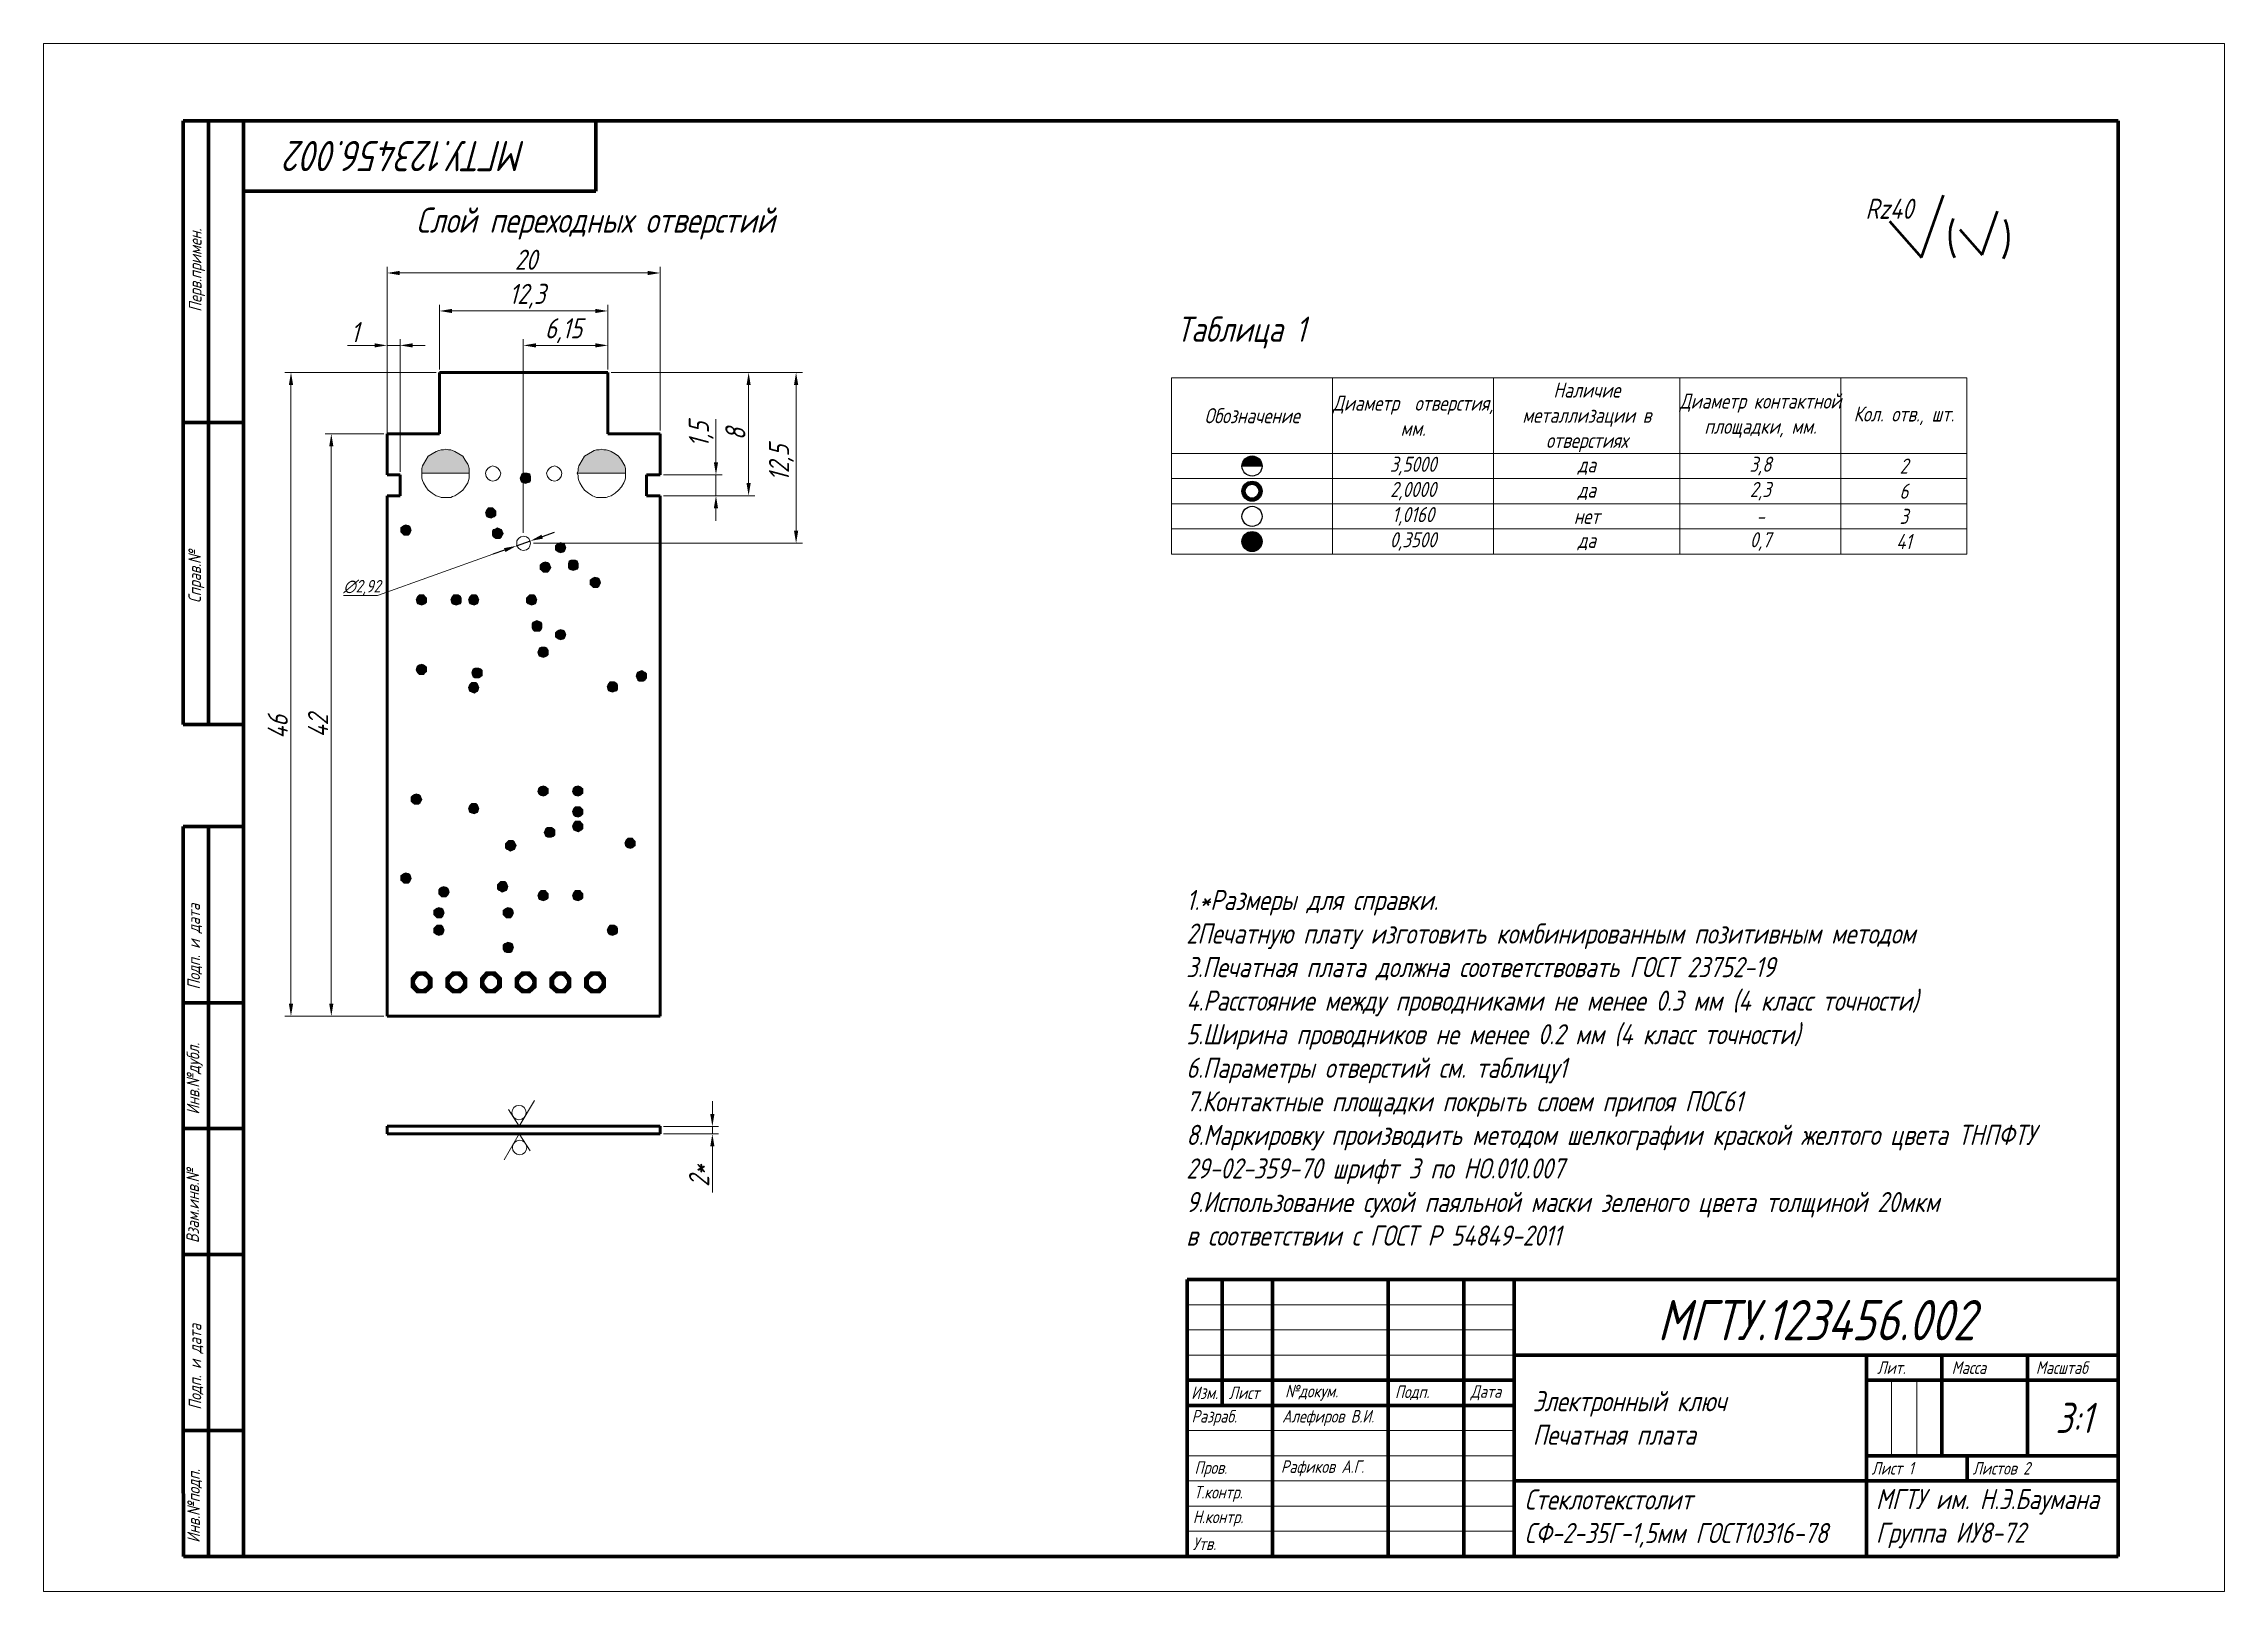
# Paper-space layout 'Лист1' of a CAD drawing. Header units: millimetres. Extents: x -28 to 406, y -7 to 301.
# The model-space entities are those that its viewports show. They can reach past a viewport. Long polylines and large blocks are cut down to what shows.
import ezdxf

# ---------------------------------------------------------------- set-up
doc = ezdxf.new("R2010")
doc.units = ezdxf.units.MM
doc.layers.add('H', color=7, linetype='Continuous', lineweight=100)
doc.layers.add('P', color=250, linetype='Continuous', lineweight=100)
doc.styles.get("Standard").update_dxf_attribs({"font": 'arial.ttf'})
doc.styles.add('ГОСТ 2.304', font='cs_gost2304.shx')
doc.dimstyles.new('ISO-25', dxfattribs={"dimtxt": 2.5, "dimasz": 2.5, "dimexe": 1.25, "dimexo": 0.625, "dimtad": 1, "dimtxsty": 'Standard', "dimcen": 2.5, "dimadec": 0, "dimazin": 0, "dimtfac": 1, "dimtmove": 0, "dimatfit": 3, "dimfxl": 1, "dimarcsym": 0})

psp = doc.layouts.new('Лист1')

# ---------------------------------------------------------------- texts
for s, width, insert, char_height, attachment_point, rotation in [('{\\fGOST type A|b0|i1|c204|p2;МГТУ.123456.002}', 120, (44.4933, 278.3716), 6, 5, 180), ('{\\fGOST type A|b0|i1|c204|p2;Перв.примен.}', 43.751465, (2.7179, 247.4136), 2.5, 4, 90), ('{\\fGOST type A|b0|i1|c204|p2;Справ.№}', 43.751465, (2.5996, 189.5639), 2.5, 4, 90), ('{\\fGOST type A|b0|i1|c204|p2;Подп. и дата}', 43.751465, (2.2718, 112.749), 2.5, 4, 90), ('{\\fGOST type A|b0|i1|c204|p2;Инв.№дубл.}', 43.751465, (2.2748, 87.9153), 2.5, 4, 90), ('{\\fGOST type A|b0|i1|c204|p2;Взам.инв.№}', 43.751465, (1.8706, 62.371), 2.5, 4, 90), ('{\\fGOST type A|b0|i1|c204|p2;Подп. и дата}', 43.751465, (2.5246, 29.2497), 2.5, 4, 90), ('{\\fGOST type A|b0|i1|c204|p2;Инв.№подп.}', 34.589787, (2.2521, 2.8174), 2.5, 4, 90)]:
    psp.add_mtext_dynamic_manual_height_columns(s, width=width, gutter_width=12.5, heights=[0], dxfattribs=dict(insert=insert, char_height=char_height, attachment_point=attachment_point, rotation=rotation))
at = {"lineweight": 100, "attachment_point": 1, "style": 'ГОСТ 2.304'}
for s, width, insert, char_height in [('{\\fGOST type A|b0|i1|c204|p2;Rz40}', 25.239988, (334.1965, 269.8972), 4), ('{\\fGOST type A|b0|i1|c204|p2;Слой переходных отверстий}', 93.867925, (46.2568, 268.1369), 5), ('{\\fGOST type A|b0|i1|c204|p2;Таблица 1}', 59.634675, (197.3522, 246.4756), 5)]:
    psp.add_mtext_dynamic_manual_height_columns(s, width=width, gutter_width=12.5, heights=[0], dxfattribs=dict(at, insert=insert, char_height=char_height))
at = {"lineweight": 20, "char_height": 3, "attachment_point": 5}
for s, width, heights, insert in [('{\\fGOST type A|b0|i1|c204|p2;Диаметр  отверстия, мм.}', 32, [0], (244.3347, 226.7779)), ('{\\fGOST type A|b0|i1|c204|p2;Наличие металлизации в отверстиях}', 37, [0], (278.8347, 226.4695)), ('{\\fGOST type A|b0|i1|c204|p2;Диаметр контактной площадки, мм.}', 32, [0], (313.3347, 226.7779)), ('{\\fGOST type A|b0|i1|c204|p2;Обозначение}', 32, [0], (212.3347, 226.7779)), ('{\\fGOST type A|b0|i1|c204|p2;Кол. отв., шт.}', 25, [0], (341.8347, 226.7779)), ('{\\fGOST type A|b0|i1|c204|p34;3,5000}', 32, [0], (244.3347, 216.7779)), ('{\\fGOST type A|b0|i1|c204|p2;да}', 37, [0], (278.8347, 216.7779)), ('{\\fGOST type A|b0|i1|c204|p2;3,8}', 32, [0], (313.3347, 216.7779)), ('{\\fGOST type A|b0|i1|c204|p34;2}', 25, [0], (341.8347, 216.7779)), ('{\\fGOST type A|b0|i1|c204|p34;2,0000}', 32, [0], (244.3347, 211.7779)), ('{\\fGOST type A|b0|i1|c204|p2;да}', 37, [3.0088], (278.8347, 211.7779)), ('{\\fGOST type A|b0|i1|c204|p2;2,3}', 32, [0], (313.3347, 211.7779)), ('{\\fGOST type A|b0|i1|c204|p34;6}', 25, [0], (341.8347, 211.7779)), ('{\\fGOST type A|b0|i1|c204|p34;1,0160}', 32, [0], (244.3347, 206.7779)), ('{\\fGOST type A|b0|i1|c204|p34;3}', 25, [0], (341.8347, 206.7779)), ('{\\fGOST type A|b0|i1|c204|p2;0,3500}', 32, [0], (244.3347, 201.7779)), ('{\\fGOST type A|b0|i1|c204|p2;нет}', 37, [3.0088], (278.8347, 206.7779)), ('{\\fGOST type A|b0|i1|c204|p2;-}', 32, [0], (313.3347, 206.7779)), ('{\\fGOST type A|b0|i1|c204|p2;да}', 37, [0], (278.8347, 201.7779)), ('{\\fGOST type A|b0|i1|c204|p34;0,7}', 32, [0], (313.3347, 201.7779)), ('{\\fGOST type A|b0|i1|c204|p34;41}', 25, [0], (341.8347, 201.7779))]:
    psp.add_mtext_dynamic_manual_height_columns(s, width=width, gutter_width=12.5, heights=heights, dxfattribs=dict(at, insert=insert))
at = {"insert": (31.8065, 194.1518), "char_height": 2.5, "width": 9.647681, "attachment_point": 1}
psp.add_mtext('{\\fGOST 2.304 type A|b0|i1|c204|p34;∅2,92}', dxfattribs=at)
at = {"lineweight": 100, "insert": (195.2651, 132.549), "char_height": 4, "attachment_point": 1}
psp.add_mtext_dynamic_manual_height_columns('\\pxi-3,l4,t4;{\\fGOST type A|b0|i1|c204|p2;1.*Размеры для справки.\\P2Печатную плату изготовить комбинированным позитивным методом\\P3.Печатная плата должна соответствовать ГОСТ 23752-19\\P4.Расстояние между проводниками не менее 0.3 мм (4 класс точности)\\P5.Ширина проводников не менее 0.2 мм (4 класс точности)\\P6.Параметры отверстий см. таблицу1\\P7.Контактные площадки покрыть слоем припоя ПОС61\\P8.Маркировку производить методом шелкографии краской желтого цвета ТНПФТУ\\P29-02-359-70 шрифт 3 по НО.010.007\\P9.Использование сухой паяльной маски зеленого цвета толщиной 20мкм\\Pв соответствии с ГОСТ Р 54849-2011}', width=181.919999, gutter_width=12.5, heights=[0], dxfattribs=at)
for s, width, heights, insert, char_height, attachment_point in [('{\\fGOST type A|b0|i1|c204|p34;МГТУ.123456.002}', 120, [0], (324.4097, 47.0681), 8, 5), ('{\\fGOST type A|b0|i1|c204|p2;Лит.}', 15, [0], (336.5321, 37.6267), 2.5, 4), ('{\\fGOST type A|b0|i1|c204|p2;Масса}', 17, [0], (351.3361, 37.6267), 2.5, 4), ('{\\fGOST type A|b0|i1|c204|p2;Масштаб}', 18, [0], (368.0571, 37.6267), 2.5, 4), ('{\\fGOST type A|b0|i1|c204|p2;Изм.}', 6.995774, [0], (200.2371, 32.6267), 2.5, 4), ('{\\fGOST type A|b0|i1|c204|p2;Лист}', 10, [0], (207.7093, 32.6185), 2.5, 4), ('\\pxi-3,l4,t4;{\\fGOST type A|b0|i1|c204|p2;№докум.}', 23, [0], (216.4097, 32.6267), 2.5, 4), ('{\\fGOST type A|b0|i1|c204|p2;Подп.}', 15, [0], (240.7321, 32.6267), 2.5, 4), ('{\\fGOST type A|b0|i1|c204|p2;Дата}', 10, [0], (255.7609, 32.6267), 2.5, 4), ('{\\fGOST type A|b0|i1|c204|p34;Электронный ключ\\PПечатная плата }', 70, [0], (268.1003, 27.6267), 4, 4), ('{\\fGOST type A|b0|i1|c204|p2;3:1}', 18, [0], (371.9305, 30.6425), 6, 1), ('{\\fGOST type A|b0|i1|c204|p2;Разраб.}', 16.995774, [0], (200.315, 27.6267), 2.5, 4), ('{\\fGOST type A|b0|i1|c204|p34;Алефиров В.И.}', 23, [0], (218.3155, 27.6267), 2.5, 4), ('{\\fGOST type A|b0|i1|c204|p34; }', 23, [0], (218.3571, 22.6267), 2.5, 4), ('{\\fGOST type A|b0|i1|c204|p2;Пров.}', 16.995774, [0], (200.901, 17.4229), 2.5, 4), ('{\\fGOST type A|b0|i1|c204|p2;Рафиков А.Г.}', 23, [0], (218.065, 17.6267), 2.5, 4), ('{\\fGOST type A|b0|i1|c204|p2;Лист 1}', 20, [0], (335.4174, 17.6267), 2.5, 4), ('{\\fGOST type A|b0|i1|c204|p2;Листов 2}', 30, [0], (355.4924, 17.6267), 2.5, 4), ('{\\fGOST type A|b0|i1|c204|p2;Т.контр.}', 16.995774, [0], (200.8096, 12.5333), 2.5, 4), ('{\\fGOST type A|b0|i1|c204|p2;Стеклотекстолит\\PСФ-2-35Г-1,5мм ГОСТ10316-78}', 70, [19.9825], (266.4714, 7.6282), 4, 4), ('{\\fGOST type A|b0|i1|c204|p34;МГТУ им. Н.Э.Баумана\\PГруппа ИУ8-72}', 50, [0], (336.2855, 7.6267), 4, 4), ('{\\fGOST type A|b0|i1|c204|p2;Н.контр.}', 16.995774, [0], (200.5855, 7.6267), 2.5, 4), ('{\\fGOST type A|b0|i1|c204|p2;Утв.}', 16.995774, [0], (200.5427, 2.6267), 2.5, 4)]:
    psp.add_mtext_dynamic_manual_height_columns(s, width=width, gutter_width=12.5, heights=heights, dxfattribs=dict(insert=insert, char_height=char_height, attachment_point=attachment_point))

msp = doc.modelspace()

# ---------------------------------------------------------------- blocks, each defined once
blk = doc.blocks.new('*D3')
at = {"color": 0, "lineweight": 5, "transparency": 16777216}
for p, q in [((105.11, 88.05), (105.11, 90.55)), ((95.39, 85.55), (106.36, 85.55)), ((95.39, 84.07), (106.36, 84.07)), ((105.11, 85.55), (105.11, 84.07)), ((105.11, 81.57), (105.11, 72.41))]:
    blk.add_line(p, q, dxfattribs=at)
at = {"color": 0, "transparency": 16777216}
for points in [[(104.69, 88.05), (105.53, 88.05), (105.11, 85.55)], [(104.69, 81.57), (105.53, 81.57), (105.11, 84.07)]]:
    blk.add_solid(points, dxfattribs=at)
at = {"layer": 'Defpoints', "color": 0, "transparency": 16777216}
for p in [(94.76, 85.55), (94.76, 84.07), (105.11, 84.07)]:
    blk.add_point(p, dxfattribs=at)
at = {"color": 0, "lineweight": 5, "transparency": 16777216, "insert": (102.48, 75.74), "char_height": 2.5, "attachment_point": 5, "rotation": 90}
blk.add_mtext('{\\fGOST type A|b0|i1|c204|p2;\\H1.6x;2*}', dxfattribs=at)
blk = doc.blocks.new('*D7')
at = {"color": 0, "lineweight": 5, "transparency": 16777216}
for p, q in [((50.9, 235.99), (50.9, 248.84)), ((53.4, 247.59), (81.86, 247.59)), ((84.36, 235.99), (84.36, 248.84))]:
    blk.add_line(p, q, dxfattribs=at)
at = {"color": 0, "transparency": 16777216}
for points in [[(53.4, 248.01), (53.4, 247.18), (50.9, 247.59)], [(81.86, 248.01), (81.86, 247.18), (84.36, 247.59)]]:
    blk.add_solid(points, dxfattribs=at)
at = {"layer": 'Defpoints', "color": 0, "transparency": 16777216}
for p in [(84.36, 247.59), (50.9, 235.37), (84.36, 235.37)]:
    blk.add_point(p, dxfattribs=at)
at = {"color": 0, "lineweight": 5, "transparency": 16777216, "insert": (68.33, 250.52), "char_height": 2.5, "attachment_point": 5}
blk.add_mtext('{\\fGOST type A|b0|i1|c204|p2;\\H1.6x;12,3}', dxfattribs=at)
blk = doc.blocks.new('*D8')
at = {"color": 0, "lineweight": 5, "transparency": 16777216}
for p, q in [((40.49, 223.83), (40.49, 256.39)), ((94.76, 223.83), (94.76, 256.39)), ((42.99, 255.14), (92.26, 255.14))]:
    blk.add_line(p, q, dxfattribs=at)
at = {"color": 0, "transparency": 16777216}
for points in [[(42.99, 255.56), (42.99, 254.72), (40.49, 255.14)], [(92.26, 255.56), (92.26, 254.72), (94.76, 255.14)]]:
    blk.add_solid(points, dxfattribs=at)
at = {"layer": 'Defpoints', "color": 0, "transparency": 16777216}
for p in [(94.76, 255.14), (40.49, 223.2), (94.76, 223.2)]:
    blk.add_point(p, dxfattribs=at)
at = {"color": 0, "lineweight": 5, "transparency": 16777216, "insert": (68.06, 257.77), "char_height": 2.5, "attachment_point": 5}
blk.add_mtext('{\\fGOST type A|b0|i1|c204|p2;\\H1.6x;20}', dxfattribs=at)
blk = doc.blocks.new('*D9')
at = {"color": 0, "lineweight": 5, "transparency": 16777216}
for p, q in [((39.87, 223.2), (28.16, 223.2)), ((29.41, 220.7), (29.41, 109.97)), ((39.87, 107.47), (28.16, 107.47))]:
    blk.add_line(p, q, dxfattribs=at)
at = {"color": 0, "transparency": 16777216}
for points in [[(28.99, 220.7), (29.82, 220.7), (29.41, 223.2)], [(28.99, 109.97), (29.82, 109.97), (29.41, 107.47)]]:
    blk.add_solid(points, dxfattribs=at)
at = {"layer": 'Defpoints', "color": 0, "transparency": 16777216}
for p in [(40.49, 223.2), (29.41, 107.47), (40.49, 107.47)]:
    blk.add_point(p, dxfattribs=at)
at = {"color": 0, "lineweight": 5, "transparency": 16777216, "insert": (26.78, 165.14), "char_height": 2.5, "attachment_point": 5, "rotation": 90}
blk.add_mtext('{\\fGOST type A|b0|i1|c204|p2;\\H1.6x;42}', dxfattribs=at)
blk = doc.blocks.new('*D10')
at = {"color": 0, "lineweight": 5, "transparency": 16777216}
for p, q in [((50.27, 235.37), (20.15, 235.37)), ((21.4, 109.97), (21.4, 232.87)), ((39.87, 107.47), (20.15, 107.47))]:
    blk.add_line(p, q, dxfattribs=at)
at = {"color": 0, "transparency": 16777216}
for points in [[(20.98, 232.87), (21.82, 232.87), (21.4, 235.37)], [(20.98, 109.97), (21.82, 109.97), (21.4, 107.47)]]:
    blk.add_solid(points, dxfattribs=at)
at = {"layer": 'Defpoints', "color": 0, "transparency": 16777216}
for p in [(21.4, 235.37), (50.9, 235.37), (40.49, 107.47)]:
    blk.add_point(p, dxfattribs=at)
at = {"color": 0, "lineweight": 5, "transparency": 16777216, "insert": (18.77, 164.93), "char_height": 2.5, "attachment_point": 5, "rotation": 90}
blk.add_mtext('{\\fGOST type A|b0|i1|c204|p2;\\H1.6x;46}', dxfattribs=at)
blk = doc.blocks.new('*D11')
at = {"color": 0, "lineweight": 5, "transparency": 16777216}
for p, q in [((84.98, 235.37), (113.57, 235.37)), ((112.32, 232.87), (112.32, 213.38)), ((95.39, 210.88), (113.57, 210.88))]:
    blk.add_line(p, q, dxfattribs=at)
at = {"color": 0, "transparency": 16777216}
for points in [[(111.9, 232.87), (112.73, 232.87), (112.32, 235.37)], [(111.9, 213.38), (112.73, 213.38), (112.32, 210.88)]]:
    blk.add_solid(points, dxfattribs=at)
at = {"layer": 'Defpoints', "color": 0, "transparency": 16777216}
for p in [(84.36, 235.37), (94.76, 210.88), (112.32, 210.88)]:
    blk.add_point(p, dxfattribs=at)
at = {"color": 0, "lineweight": 5, "transparency": 16777216, "insert": (109.69, 223.12), "char_height": 2.5, "attachment_point": 5, "rotation": 90}
blk.add_mtext('{\\fGOST type A|b0|i1|c204|p2;\\H1.6x;8}', dxfattribs=at)
blk = doc.blocks.new('*D12')
at = {"color": 0, "lineweight": 5, "transparency": 16777216}
for p, q in [((84.98, 235.37), (123, 235.37)), ((121.75, 203.93), (121.75, 232.87)), ((69.61, 201.43), (123, 201.43))]:
    blk.add_line(p, q, dxfattribs=at)
at = {"color": 0, "transparency": 16777216}
for points in [[(121.33, 232.87), (122.17, 232.87), (121.75, 235.37)], [(121.33, 203.93), (122.17, 203.93), (121.75, 201.43)]]:
    blk.add_solid(points, dxfattribs=at)
at = {"layer": 'Defpoints', "color": 0, "transparency": 16777216}
for p in [(84.36, 235.37), (121.75, 235.37), (68.99, 201.43)]:
    blk.add_point(p, dxfattribs=at)
at = {"color": 0, "lineweight": 5, "transparency": 16777216, "insert": (118.82, 217.38), "char_height": 2.5, "attachment_point": 5, "rotation": 90}
blk.add_mtext('{\\fGOST type A|b0|i1|c204|p2;\\H1.6x;12,5}', dxfattribs=at)
blk = doc.blocks.new('*D17')
at = {"color": 0, "lineweight": 5, "transparency": 16777216}
for p, q in [((105.83, 217.54), (105.83, 226.06)), ((95.39, 215.04), (107.08, 215.04)), ((105.83, 210.88), (105.83, 215.04)), ((95.39, 210.88), (107.08, 210.88)), ((105.83, 208.38), (105.83, 205.88))]:
    blk.add_line(p, q, dxfattribs=at)
at = {"color": 0, "lineweight": -2, "transparency": 16777216}
for p, q in [((63.85, 200.08), (61.49, 199.24)), ((66.2, 200.92), (68.96, 201.9)), ((73.67, 203.58), (71.31, 202.74))]:
    blk.add_line(p, q, dxfattribs=at)
at = {"color": 0, "transparency": 16777216}
for points in [[(105.41, 217.54), (106.25, 217.54), (105.83, 215.04)], [(105.41, 208.38), (106.25, 208.38), (105.83, 210.88)], [(63.71, 200.47), (63.99, 199.69), (66.2, 200.92)], [(71.17, 203.13), (71.45, 202.35), (68.96, 201.9)]]:
    blk.add_solid(points, dxfattribs=at)
at = {"layer": 'Defpoints', "color": 0, "transparency": 16777216}
for p in [(94.76, 215.04), (94.76, 210.88), (105.83, 210.88), (66.2, 200.92), (68.96, 201.9)]:
    blk.add_point(p, dxfattribs=at)
at = {"color": 0, "lineweight": 5, "transparency": 16777216, "insert": (102.9, 223.05), "char_height": 2.5, "attachment_point": 5, "rotation": 90}
blk.add_mtext('{\\fGOST type A|b0|i1|c204|p2;\\H1.6x;1,5}', dxfattribs=at)
blk = doc.blocks.new('*D19')
at = {"color": 0, "lineweight": 5, "transparency": 16777216}
for p, q in [((67.55, 203.5), (67.55, 242)), ((70.05, 240.75), (81.86, 240.75)), ((84.36, 235.99), (84.36, 242))]:
    blk.add_line(p, q, dxfattribs=at)
at = {"color": 0, "transparency": 16777216}
for points in [[(70.05, 241.17), (70.05, 240.34), (67.55, 240.75)], [(81.86, 241.17), (81.86, 240.34), (84.36, 240.75)]]:
    blk.add_solid(points, dxfattribs=at)
at = {"layer": 'Defpoints', "color": 0, "transparency": 16777216}
for p in [(84.36, 240.75), (84.36, 235.37), (67.55, 202.87)]:
    blk.add_point(p, dxfattribs=at)
at = {"color": 0, "lineweight": 5, "transparency": 16777216, "insert": (75.54, 243.68), "char_height": 2.5, "attachment_point": 5}
blk.add_mtext('{\\fGOST type A|b0|i1|c204|p2;\\H1.6x;6,15}', dxfattribs=at)
blk = doc.blocks.new('*D21')
at = {"color": 0, "lineweight": 5, "transparency": 16777216}
for p, q in [((37.99, 240.75), (32.65, 240.75)), ((40.49, 215.66), (40.49, 242)), ((43.06, 240.75), (40.49, 240.75)), ((43.06, 215.66), (43.06, 242)), ((45.56, 240.75), (48.06, 240.75))]:
    blk.add_line(p, q, dxfattribs=at)
at = {"color": 0, "transparency": 16777216}
for points in [[(37.99, 241.17), (37.99, 240.34), (40.49, 240.75)], [(45.56, 241.17), (45.56, 240.34), (43.06, 240.75)]]:
    blk.add_solid(points, dxfattribs=at)
at = {"layer": 'Defpoints', "color": 0, "transparency": 16777216}
for p in [(43.06, 240.75), (40.49, 215.04), (43.06, 215.04)]:
    blk.add_point(p, dxfattribs=at)
at = {"color": 0, "lineweight": 5, "transparency": 16777216, "insert": (34.07, 243.38), "char_height": 2.5, "attachment_point": 5}
blk.add_mtext('{\\fGOST type A|b0|i1|c204|p2;\\H1.6x;1}', dxfattribs=at)

# ---------------------------------------------------------------- dimensions: what is measured, and where the dimension line sits
at = {"lineweight": 5}
for base, p1, p2, text, picture, middle in [((94.7607, 255.1397), (40.4949, 223.2026), (94.7607, 223.2026), '{\\fGOST type A|b0|i1|c204|p2;\\H1.6x;20}', '*D8', (68.0576, 255.1397)), ((84.3558, 247.5946), (50.8998, 235.3684), (84.3558, 235.3684), '{\\fGOST type A|b0|i1|c204|p2;\\H1.6x;12,3}', '*D7', (68.3306, 247.5946)), ((43.0561, 240.7546), (40.4949, 215.0387), (43.0561, 215.0387), '{\\fGOST type A|b0|i1|c204|p2;\\H1.6x;1}', '*D21', (34.0704, 240.7546)), ((84.3558, 240.7546), (67.5478, 202.8729), (84.3558, 235.3684), '{\\fGOST type A|b0|i1|c204|p2;\\H1.6x;6,15}', '*D19', (75.5359, 240.7546))]:
    dim = psp.add_linear_dim(base=base, p1=p1, p2=p2, text=text, dimstyle='ISO-25', override={"dimlfac": -2.08234, "dimlwd": 5, "dimlwe": 5}, dxfattribs=at)
    dim.commit()
    dim.dimension.update_dxf_attribs({"geometry": picture, "text_midpoint": middle, "dimtype": 160})
for base, p1, p2, text, picture, middle in [((21.3985, 235.3684), (40.4949, 107.4674), (50.8998, 235.3684), '{\\fGOST type A|b0|i1|c204|p2;\\H1.6x;46}', '*D10', (21.3985, 164.9292)), ((121.7507, 235.3684), (68.9884, 201.4322), (84.3558, 235.3684), '{\\fGOST type A|b0|i1|c204|p2;\\H1.6x;12,5}', '*D12', (121.7507, 217.3814)), ((112.3165, 210.8768), (84.3558, 235.3684), (94.7607, 210.8768), '{\\fGOST type A|b0|i1|c204|p2;\\H1.6x;8}', '*D11', (112.3165, 223.1226)), ((105.8287, 210.8768), (94.7607, 215.0387), (94.7607, 210.8768), '{\\fGOST type A|b0|i1|c204|p2;\\H1.6x;1,5}', '*D17', (105.8287, 223.0473)), ((29.4057, 107.4674), (40.4949, 223.2026), (40.4949, 107.4674), '{\\fGOST type A|b0|i1|c204|p2;\\H1.6x;42}', '*D9', (29.4057, 165.1414))]:
    dim = psp.add_linear_dim(base=base, p1=p1, p2=p2, angle=90, text=text, dimstyle='ISO-25', override={"dimlfac": -2.08234, "dimlwd": 5, "dimlwe": 5}, dxfattribs=at)
    dim.commit()
    dim.dimension.update_dxf_attribs({"geometry": picture, "text_midpoint": middle, "dimtype": 160})
dim = psp.add_diameter_dim_2p(p1=(66.2042, 200.9198), p2=(68.9586, 201.9019), text=' ', dimstyle='ISO-25', dxfattribs=at)
dim.commit()
dim.dimension.update_dxf_attribs({"geometry": '*D17', "text_midpoint": (73.6682, 203.581)})
dim = psp.add_linear_dim(base=(105.1109, 84.0683), p1=(94.7611, 85.5541), p2=(94.7611, 84.0683), angle=90, text='{\\fGOST type A|b0|i1|c204|p2;\\H1.6x;2*}', dimstyle='ISO-25', override={"dimlwd": 5, "dimlwe": 5}, dxfattribs=at)
dim.commit()
dim.dimension.update_dxf_attribs({"geometry": '*D3', "text_midpoint": (102.4829, 75.7405)})

# ---------------------------------------------------------------- hatches: boundary and pattern name
h = msp.add_hatch(color=250)
h.dxf.hatch_style = 1
h.paths.add_polyline_path([(162.19, 425.01), (161.19, 426.67), (159.52, 427.67), (157.85, 428.67), (156.85, 429.01), (156.19, 429.34), (155.19, 429.34), (154.19, 429.67), (153.19, 429.34), (152.19, 429.34), (151.19, 429.01), (150.19, 428.67), (148.52, 427.67), (146.85, 426.67), (145.85, 425.01), (144.85, 423.34), (144.52, 422.67), (144.19, 421.67), (144.19, 420.67), (144.19, 419.67), (163.85, 419.67), (163.85, 420.67), (163.85, 421.67), (163.52, 422.67), (163.19, 423.34)])
h = msp.add_hatch(color=250)
h.dxf.hatch_style = 1
h.paths.add_polyline_path([(227.85, 423.34), (226.85, 425.01), (225.52, 426.67), (224.19, 427.67), (222.52, 428.67), (221.52, 429.01), (220.52, 429.34), (219.52, 429.34), (218.52, 429.67), (217.52, 429.34), (216.52, 429.34), (215.52, 429.01), (214.85, 428.67), (213.19, 427.67), (211.52, 426.67), (210.52, 425.01), (209.52, 423.34), (209.19, 422.67), (208.85, 421.67), (208.85, 420.67), (208.52, 419.67), (228.52, 419.67), (228.52, 420.67), (228.52, 421.67), (228.19, 422.67)])
h = msp.add_hatch(color=250)
h.dxf.hatch_style = 1
h.paths.add_polyline_path([(148.52, 210.67), (145.85, 213.34), (142.19, 213.34), (139.85, 210.67), (139.85, 207.01), (142.19, 204.67), (145.85, 204.67), (148.52, 207.01)])
h.paths.add_polyline_path([(146.19, 207.01), (145.19, 206.34), (144.19, 206.01), (142.85, 206.34), (142.19, 207.01), (141.52, 208.01), (141.19, 209.01), (141.52, 210.01), (142.19, 211.01), (142.85, 211.67), (144.19, 212.01), (145.19, 211.67), (146.19, 211.01), (146.85, 210.01), (146.85, 209.01), (146.85, 208.01)], flags=16)
h = msp.add_hatch(color=250)
h.dxf.hatch_style = 1
h.paths.add_polyline_path([(162.85, 210.67), (160.19, 213.34), (156.85, 213.34), (154.19, 210.67), (154.19, 207.01), (156.85, 204.67), (160.19, 204.67), (162.85, 207.01)])
h.paths.add_polyline_path([(155.85, 208.01), (155.52, 209.01), (155.85, 210.01), (156.52, 211.01), (157.52, 211.67), (158.52, 212.01), (159.52, 211.67), (160.52, 211.01), (161.19, 210.01), (161.52, 209.01), (161.19, 208.01), (160.52, 207.01), (159.52, 206.34), (158.52, 206.01), (157.52, 206.34), (156.52, 207.01)], flags=16)
h = msp.add_hatch(color=250)
h.dxf.hatch_style = 1
h.paths.add_polyline_path([(177.19, 210.67), (174.52, 213.34), (170.85, 213.34), (168.52, 210.67), (168.52, 207.01), (170.85, 204.67), (174.52, 204.67), (177.19, 207.01)])
h.paths.add_polyline_path([(169.85, 209.01), (170.19, 210.01), (170.85, 211.01), (171.52, 211.67), (172.85, 212.01), (173.85, 211.67), (174.85, 211.01), (175.52, 210.01), (175.52, 209.01), (175.52, 208.01), (174.85, 207.01), (173.85, 206.34), (172.85, 206.01), (171.52, 206.34), (170.85, 207.01), (170.19, 208.01)], flags=16)
h = msp.add_hatch(color=250)
h.dxf.hatch_style = 1
h.paths.add_polyline_path([(191.52, 207.01), (191.52, 210.67), (188.85, 213.34), (185.52, 213.34), (182.85, 210.67), (182.85, 207.01), (185.52, 204.67), (188.85, 204.67)])
h.paths.add_polyline_path([(184.52, 208.01), (184.19, 209.01), (184.52, 210.01), (185.19, 211.01), (186.19, 211.67), (187.19, 212.01), (188.19, 211.67), (189.19, 211.01), (189.85, 210.01), (190.19, 209.01), (189.85, 208.01), (189.19, 207.01), (188.19, 206.34), (187.19, 206.01), (186.19, 206.34), (185.19, 207.01)], flags=16)
h = msp.add_hatch(color=250)
h.dxf.hatch_style = 1
h.paths.add_polyline_path([(205.85, 207.01), (205.85, 210.67), (203.52, 213.34), (199.85, 213.34), (197.19, 210.67), (197.19, 207.01), (199.85, 204.67), (203.52, 204.67)])
h.paths.add_polyline_path([(199.52, 207.01), (198.85, 208.01), (198.85, 209.01), (198.85, 210.01), (199.52, 211.01), (200.52, 211.67), (201.52, 212.01), (202.85, 211.67), (203.52, 211.01), (204.19, 210.01), (204.52, 209.01), (204.19, 208.01), (203.52, 207.01), (202.85, 206.34), (201.52, 206.01), (200.52, 206.34)], flags=16)
h = msp.add_hatch(color=250)
h.dxf.hatch_style = 1
h.paths.add_polyline_path([(220.19, 207.01), (220.19, 210.67), (217.85, 213.34), (214.19, 213.34), (211.52, 210.67), (211.52, 207.01), (214.19, 204.67), (217.85, 204.67)])
h.paths.add_polyline_path([(214.85, 206.34), (213.85, 207.01), (213.19, 208.01), (213.19, 209.01), (213.19, 210.01), (213.85, 211.01), (214.85, 211.67), (215.85, 212.01), (217.19, 211.67), (217.85, 211.01), (218.52, 210.01), (218.85, 209.01), (218.52, 208.01), (217.85, 207.01), (217.19, 206.34), (215.85, 206.01)], flags=16)
at = {"layer": 'H', "linetype": 'Continuous', "lineweight": 5}
for color, points in [(0, [(187.19, 415.34), (186.19, 415.67), (185.52, 416.01), (185.19, 416.67), (184.85, 417.67), (185.19, 418.34), (185.52, 419.34), (186.19, 419.67), (187.19, 419.67), (187.85, 419.67), (188.85, 419.34), (189.19, 418.34), (189.19, 417.67), (189.19, 416.67), (188.85, 416.01), (187.85, 415.67)]), (7, [(187.19, 416.67), (186.52, 417.01), (186.19, 417.67), (186.52, 418.34), (187.19, 418.67), (187.85, 418.34), (188.19, 417.67), (187.85, 417.01)]), (0, [(137.52, 394.01), (136.85, 394.01), (136.19, 394.67), (135.52, 395.34), (135.52, 396.01), (135.52, 397.01), (136.19, 397.67), (136.85, 398.01), (137.52, 398.34), (138.52, 398.01), (139.19, 397.67), (139.52, 397.01), (139.85, 396.01), (139.52, 395.34), (139.19, 394.67), (138.52, 394.01)]), (7, [(137.52, 395.01), (136.85, 395.34), (136.52, 396.01), (136.85, 396.67), (137.52, 397.01), (138.19, 396.67), (138.52, 396.01), (138.19, 395.34)]), (0, [(172.85, 401.01), (171.85, 401.34), (171.19, 401.67), (170.85, 402.34), (170.52, 403.34), (170.85, 404.01), (171.19, 404.67), (171.85, 405.34), (172.85, 405.34), (173.52, 405.34), (174.19, 404.67), (174.85, 404.01), (174.85, 403.34), (174.85, 402.34), (174.19, 401.67), (173.52, 401.34)]), (7, [(172.85, 402.34), (172.19, 402.67), (171.85, 403.34), (172.19, 404.01), (172.85, 404.34), (173.52, 404.01), (173.85, 403.34), (173.52, 402.67)]), (0, [(175.52, 392.67), (174.85, 392.67), (173.85, 393.34), (173.52, 394.01), (173.52, 394.67), (173.52, 395.67), (173.85, 396.34), (174.85, 396.67), (175.52, 397.01), (176.52, 396.67), (177.19, 396.34), (177.52, 395.67), (177.85, 394.67), (177.52, 394.01), (177.19, 393.34), (176.52, 392.67)]), (7, [(175.52, 393.67), (174.85, 394.01), (174.52, 394.67), (174.85, 395.34), (175.52, 395.67), (176.19, 395.34), (176.52, 394.67), (176.19, 394.01)]), (0, [(201.52, 386.67), (200.85, 387.01), (200.19, 387.34), (199.52, 388.01), (199.52, 389.01), (199.52, 389.67), (200.19, 390.34), (200.85, 390.67), (201.52, 391.01), (202.52, 390.67), (203.19, 390.34), (203.52, 389.67), (203.85, 389.01), (203.52, 388.01), (203.19, 387.34), (202.52, 387.01)]), (7, [(201.52, 388.01), (200.85, 388.01), (200.52, 389.01), (200.85, 389.67), (201.52, 389.67), (202.19, 389.67), (202.52, 389.01), (202.19, 388.01)]), (0, [(195.19, 378.67), (194.52, 378.67), (193.85, 379.34), (193.19, 380.01), (193.19, 380.67), (193.19, 381.67), (193.85, 382.34), (194.52, 382.67), (195.19, 383.01), (196.19, 382.67), (196.85, 382.34), (197.19, 381.67), (197.52, 380.67), (197.19, 380.01), (196.85, 379.34), (196.19, 378.67)]), (7, [(195.19, 380.01), (194.52, 380.01), (194.52, 380.67), (194.52, 381.34), (195.19, 381.67), (195.85, 381.34), (196.19, 380.67), (195.85, 380.01)]), (0, [(206.85, 379.34), (205.85, 379.67), (205.19, 380.01), (204.85, 380.67), (204.85, 381.67), (204.85, 382.34), (205.19, 383.34), (205.85, 383.67), (206.85, 383.67), (207.85, 383.67), (208.52, 383.34), (208.85, 382.34), (208.85, 381.67), (208.85, 380.67), (208.52, 380.01), (207.85, 379.67)]), (7, [(206.85, 380.67), (206.19, 381.01), (205.85, 381.67), (206.19, 382.34), (206.85, 382.67), (207.52, 382.34), (207.85, 381.67), (207.52, 381.01)]), (0, [(215.85, 372.34), (215.19, 372.34), (214.52, 373.01), (213.85, 373.67), (213.85, 374.34), (213.85, 375.34), (214.52, 376.01), (215.19, 376.34), (215.85, 376.67), (216.85, 376.34), (217.52, 376.01), (217.85, 375.34), (218.19, 374.34), (217.85, 373.67), (217.52, 373.01), (216.85, 372.34)]), (7, [(215.85, 373.34), (215.19, 373.67), (214.85, 374.34), (215.19, 375.01), (215.85, 375.34), (216.52, 375.01), (216.85, 374.34), (216.52, 373.67)]), (0, [(144.19, 365.01), (143.19, 365.34), (142.52, 365.67), (142.19, 366.34), (141.85, 367.34), (142.19, 368.01), (142.52, 368.67), (143.19, 369.34), (144.19, 369.34), (144.85, 369.34), (145.52, 368.67), (146.19, 368.01), (146.19, 367.34), (146.19, 366.34), (145.52, 365.67), (144.85, 365.34)]), (7, [(144.19, 366.34), (143.52, 366.67), (143.19, 367.34), (143.52, 368.01), (144.19, 368.34), (144.85, 368.01), (145.19, 367.34), (144.85, 366.67)]), (0, [(158.52, 365.01), (157.52, 365.34), (156.85, 365.67), (156.52, 366.34), (156.19, 367.34), (156.52, 368.01), (156.85, 368.67), (157.52, 369.34), (158.52, 369.34), (159.19, 369.34), (160.19, 368.67), (160.52, 368.01), (160.52, 367.34), (160.52, 366.34), (160.19, 365.67), (159.19, 365.34)]), (7, [(158.52, 366.34), (157.85, 366.67), (157.52, 367.34), (157.85, 368.01), (158.52, 368.34), (159.19, 368.01), (159.52, 367.34), (159.19, 366.67)]), (0, [(165.85, 365.01), (164.85, 365.34), (164.19, 365.67), (163.85, 366.34), (163.52, 367.34), (163.85, 368.01), (164.19, 368.67), (164.85, 369.34), (165.85, 369.34), (166.52, 369.34), (167.19, 368.67), (167.52, 368.01), (167.85, 367.34), (167.52, 366.34), (167.19, 365.67), (166.52, 365.34)]), (7, [(165.85, 366.34), (164.85, 366.67), (164.85, 367.34), (164.85, 368.01), (165.85, 368.34), (166.52, 368.01), (166.52, 367.34), (166.52, 366.67)]), (0, [(189.52, 365.01), (188.85, 365.34), (188.19, 365.67), (187.52, 366.34), (187.52, 367.34), (187.52, 368.01), (188.19, 368.67), (188.85, 369.34), (189.52, 369.34), (190.52, 369.34), (191.19, 368.67), (191.52, 368.01), (191.85, 367.34), (191.52, 366.34), (191.19, 365.67), (190.52, 365.34)]), (7, [(189.52, 366.34), (188.85, 366.67), (188.52, 367.34), (188.85, 368.01), (189.52, 368.34), (190.19, 368.01), (190.52, 367.34), (190.19, 366.67)]), (0, [(191.85, 354.34), (190.85, 354.34), (190.19, 355.01), (189.85, 355.67), (189.85, 356.34), (189.85, 357.34), (190.19, 358.01), (190.85, 358.34), (191.85, 358.67), (192.85, 358.34), (193.52, 358.01), (193.85, 357.34), (193.85, 356.34), (193.85, 355.67), (193.52, 355.01), (192.85, 354.34)]), (7, [(191.85, 355.34), (191.19, 355.67), (190.85, 356.34), (191.19, 357.01), (191.85, 357.34), (192.52, 357.01), (192.85, 356.34), (192.52, 355.67)]), (0, [(201.52, 350.67), (200.85, 351.01), (200.19, 351.34), (199.52, 352.01), (199.52, 353.01), (199.52, 353.67), (200.19, 354.34), (200.85, 354.67), (201.52, 355.01), (202.52, 354.67), (203.19, 354.34), (203.52, 353.67), (203.85, 353.01), (203.52, 352.01), (203.19, 351.34), (202.52, 351.01)]), (7, [(201.52, 352.01), (200.85, 352.01), (200.52, 353.01), (200.85, 353.67), (201.52, 353.67), (202.19, 353.67), (202.52, 353.01), (202.19, 352.01)]), (0, [(194.52, 343.34), (193.52, 343.67), (192.85, 344.01), (192.52, 344.67), (192.19, 345.67), (192.52, 346.34), (192.85, 347.34), (193.52, 347.67), (194.52, 347.67), (195.19, 347.67), (195.85, 347.34), (196.52, 346.34), (196.52, 345.67), (196.52, 344.67), (195.85, 344.01), (195.19, 343.67)]), (7, [(194.52, 344.67), (193.85, 345.01), (193.52, 345.67), (193.85, 346.34), (194.52, 346.67), (195.19, 346.34), (195.19, 345.67), (195.19, 345.01)]), (0, [(144.19, 336.34), (143.19, 336.34), (142.52, 337.01), (142.19, 337.67), (141.85, 338.34), (142.19, 339.34), (142.52, 340.01), (143.19, 340.34), (144.19, 340.67), (144.85, 340.34), (145.52, 340.01), (146.19, 339.34), (146.19, 338.34), (146.19, 337.67), (145.52, 337.01), (144.85, 336.34)]), (7, [(144.19, 337.34), (143.52, 337.67), (143.19, 338.34), (143.52, 339.01), (144.19, 339.34), (144.85, 339.01), (145.19, 338.34), (144.85, 337.67)]), (0, [(167.19, 335.01), (166.19, 335.01), (165.52, 335.34), (165.19, 336.01), (164.85, 337.01), (165.19, 338.01), (165.52, 338.67), (166.19, 339.01), (167.19, 339.01), (167.85, 339.01), (168.52, 338.67), (169.19, 338.01), (169.19, 337.01), (169.19, 336.01), (168.52, 335.34), (167.85, 335.01)]), (7, [(167.19, 336.01), (166.52, 336.34), (166.19, 337.01), (166.52, 337.67), (167.19, 338.01), (167.85, 337.67), (168.19, 337.01), (167.85, 336.34)]), (0, [(235.19, 333.67), (234.19, 333.67), (233.52, 334.01), (233.19, 335.01), (232.85, 335.67), (233.19, 336.67), (233.52, 337.34), (234.19, 337.67), (235.19, 338.01), (235.85, 337.67), (236.52, 337.34), (237.19, 336.67), (237.19, 335.67), (237.19, 335.01), (236.52, 334.01), (235.85, 333.67)]), (7, [(235.19, 334.67), (234.52, 335.01), (234.19, 335.67), (234.52, 336.34), (235.19, 336.67), (235.85, 336.34), (235.85, 335.67), (235.85, 335.01)]), (0, [(165.85, 328.67), (164.85, 329.01), (164.19, 329.34), (163.85, 330.01), (163.52, 331.01), (163.85, 331.67), (164.19, 332.34), (164.85, 333.01), (165.85, 333.01), (166.52, 333.01), (167.19, 332.34), (167.52, 331.67), (167.85, 331.01), (167.52, 330.01), (167.19, 329.34), (166.52, 329.01)]), (7, [(165.85, 330.01), (164.85, 330.34), (164.85, 331.01), (164.85, 331.67), (165.85, 332.01), (166.52, 331.67), (166.52, 331.01), (166.52, 330.34)]), (0, [(223.19, 329.01), (222.19, 329.34), (221.52, 329.67), (221.19, 330.34), (220.85, 331.34), (221.19, 332.01), (221.52, 332.67), (222.19, 333.34), (223.19, 333.34), (223.85, 333.34), (224.85, 332.67), (225.19, 332.01), (225.19, 331.34), (225.19, 330.34), (224.85, 329.67), (223.85, 329.34)]), (7, [(223.19, 330.34), (222.52, 330.67), (222.19, 331.34), (222.52, 332.01), (223.19, 332.34), (223.85, 332.01), (224.19, 331.34), (223.85, 330.67)]), (0, [(194.52, 286.01), (193.52, 286.34), (192.85, 286.67), (192.52, 287.34), (192.19, 288.01), (192.52, 289.01), (192.85, 289.67), (193.52, 290.01), (194.52, 290.34), (195.19, 290.01), (195.85, 289.67), (196.52, 289.01), (196.52, 288.01), (196.52, 287.34), (195.85, 286.67), (195.19, 286.34)]), (7, [(194.52, 287.34), (193.85, 287.34), (193.52, 288.01), (193.85, 289.01), (194.52, 289.01), (195.19, 289.01), (195.19, 288.01), (195.19, 287.34)]), (0, [(208.85, 286.01), (207.85, 286.34), (207.19, 286.67), (206.85, 287.34), (206.52, 288.01), (206.85, 289.01), (207.19, 289.67), (207.85, 290.01), (208.85, 290.34), (209.52, 290.01), (210.19, 289.67), (210.85, 289.01), (210.85, 288.01), (210.85, 287.34), (210.19, 286.67), (209.52, 286.34)]), (7, [(208.85, 287.34), (208.19, 287.34), (207.85, 288.01), (208.19, 289.01), (208.85, 289.01), (209.52, 289.01), (209.85, 288.01), (209.52, 287.34)]), (0, [(141.85, 282.67), (141.19, 282.67), (140.52, 283.34), (139.85, 284.01), (139.85, 284.67), (139.85, 285.67), (140.52, 286.34), (141.19, 286.67), (141.85, 287.01), (142.85, 286.67), (143.52, 286.34), (143.85, 285.67), (144.19, 284.67), (143.85, 284.01), (143.52, 283.34), (142.85, 282.67)]), (7, [(141.85, 284.01), (141.19, 284.01), (140.85, 284.67), (141.19, 285.34), (141.85, 285.67), (142.52, 285.34), (142.85, 284.67), (142.52, 284.01)]), (0, [(165.85, 278.67), (164.85, 279.01), (164.19, 279.34), (163.85, 280.01), (163.52, 281.01), (163.85, 281.67), (164.19, 282.34), (164.85, 283.01), (165.85, 283.01), (166.52, 283.01), (167.19, 282.34), (167.52, 281.67), (167.85, 281.01), (167.52, 280.01), (167.19, 279.34), (166.52, 279.01)]), (7, [(165.85, 280.01), (164.85, 280.34), (164.85, 281.01), (164.85, 281.67), (165.85, 282.01), (166.52, 281.67), (166.52, 281.01), (166.52, 280.34)]), (0, [(208.85, 277.34), (207.85, 277.67), (207.19, 278.01), (206.85, 278.67), (206.52, 279.67), (206.85, 280.34), (207.19, 281.01), (207.85, 281.67), (208.85, 281.67), (209.52, 281.67), (210.19, 281.01), (210.85, 280.34), (210.85, 279.67), (210.85, 278.67), (210.19, 278.01), (209.52, 277.67)]), (7, [(208.85, 278.67), (208.19, 279.01), (207.85, 279.67), (208.19, 280.34), (208.85, 280.34), (209.52, 280.34), (209.85, 279.67), (209.52, 279.01)]), (0, [(197.19, 269.01), (196.19, 269.01), (195.52, 269.34), (195.19, 270.01), (194.85, 271.01), (195.19, 272.01), (195.52, 272.67), (196.19, 273.01), (197.19, 273.01), (197.85, 273.01), (198.52, 272.67), (199.19, 272.01), (199.19, 271.01), (199.19, 270.01), (198.52, 269.34), (197.85, 269.01)]), (7, [(197.19, 270.01), (196.52, 270.34), (196.19, 271.01), (196.52, 271.67), (197.19, 272.01), (197.85, 271.67), (198.19, 271.01), (197.85, 270.34)]), (0, [(208.85, 271.34), (207.85, 271.67), (207.19, 272.01), (206.85, 272.67), (206.52, 273.67), (206.85, 274.34), (207.19, 275.01), (207.85, 275.67), (208.85, 275.67), (209.52, 275.67), (210.19, 275.01), (210.85, 274.34), (210.85, 273.67), (210.85, 272.67), (210.19, 272.01), (209.52, 271.67)]), (7, [(208.85, 272.67), (208.19, 273.01), (207.85, 273.67), (208.19, 274.34), (208.85, 274.34), (209.52, 274.34), (209.85, 273.67), (209.52, 273.01)]), (0, [(180.85, 263.34), (180.19, 263.67), (179.52, 264.01), (178.85, 264.67), (178.85, 265.67), (178.85, 266.34), (179.52, 267.01), (180.19, 267.67), (180.85, 267.67), (181.85, 267.67), (182.52, 267.01), (182.85, 266.34), (183.19, 265.67), (182.85, 264.67), (182.52, 264.01), (181.85, 263.67)]), (7, [(180.85, 264.67), (180.19, 265.01), (179.85, 265.67), (180.19, 266.34), (180.85, 266.67), (181.52, 266.34), (181.85, 265.67), (181.52, 265.01)]), (0, [(230.52, 264.34), (229.52, 264.67), (228.85, 265.01), (228.52, 265.67), (228.19, 266.67), (228.52, 267.34), (228.85, 268.01), (229.52, 268.67), (230.52, 268.67), (231.19, 268.67), (231.85, 268.01), (232.52, 267.34), (232.52, 266.67), (232.52, 265.67), (231.85, 265.01), (231.19, 264.67)]), (7, [(230.52, 265.67), (229.85, 266.01), (229.52, 266.67), (229.85, 267.34), (230.52, 267.67), (231.19, 267.34), (231.19, 266.67), (231.19, 266.01)]), (0, [(137.52, 250.01), (136.85, 250.01), (136.19, 250.67), (135.52, 251.34), (135.52, 252.01), (135.52, 253.01), (136.19, 253.67), (136.85, 254.01), (137.52, 254.34), (138.52, 254.01), (139.19, 253.67), (139.52, 253.01), (139.85, 252.01), (139.52, 251.34), (139.19, 250.67), (138.52, 250.01)]), (7, [(137.52, 251.01), (136.85, 251.34), (136.52, 252.01), (136.85, 252.67), (137.52, 253.01), (138.19, 252.67), (138.52, 252.01), (138.19, 251.34)]), (0, [(153.19, 244.34), (152.52, 244.34), (151.85, 245.01), (151.19, 245.67), (151.19, 246.34), (151.19, 247.34), (151.85, 248.01), (152.52, 248.34), (153.19, 248.67), (154.19, 248.34), (154.85, 248.01), (155.19, 247.34), (155.52, 246.34), (155.19, 245.67), (154.85, 245.01), (154.19, 244.34)]), (7, [(153.19, 245.34), (152.52, 245.67), (152.52, 246.34), (152.52, 247.01), (153.19, 247.34), (153.85, 247.01), (154.19, 246.34), (153.85, 245.67)]), (0, [(177.52, 246.34), (176.85, 246.67), (176.19, 247.01), (175.52, 247.67), (175.52, 248.67), (175.52, 249.34), (176.19, 250.01), (176.85, 250.67), (177.52, 250.67), (178.52, 250.67), (179.19, 250.01), (179.52, 249.34), (179.85, 248.67), (179.52, 247.67), (179.19, 247.01), (178.52, 246.67)]), (7, [(177.52, 247.67), (176.85, 248.01), (176.52, 248.67), (176.85, 249.34), (177.52, 249.67), (178.19, 249.34), (178.52, 248.67), (178.19, 248.01)]), (0, [(194.52, 242.67), (193.52, 243.01), (192.85, 243.34), (192.52, 244.01), (192.19, 245.01), (192.52, 245.67), (192.85, 246.34), (193.52, 247.01), (194.52, 247.01), (195.19, 247.01), (195.85, 246.34), (196.52, 245.67), (196.52, 245.01), (196.52, 244.01), (195.85, 243.34), (195.19, 243.01)]), (7, [(194.52, 244.01), (193.85, 244.34), (193.52, 245.01), (193.85, 245.67), (194.52, 246.01), (195.19, 245.67), (195.19, 245.01), (195.19, 244.34)]), (0, [(208.85, 242.67), (207.85, 243.01), (207.19, 243.34), (206.85, 244.01), (206.52, 245.01), (206.85, 245.67), (207.19, 246.34), (207.85, 247.01), (208.85, 247.01), (209.52, 247.01), (210.19, 246.34), (210.85, 245.67), (210.85, 245.01), (210.85, 244.01), (210.19, 243.34), (209.52, 243.01)]), (7, [(208.85, 244.01), (208.19, 244.34), (207.85, 245.01), (208.19, 245.67), (208.85, 246.01), (209.52, 245.67), (209.85, 245.01), (209.52, 244.34)]), (0, [(151.19, 235.67), (150.52, 235.67), (149.85, 236.34), (149.19, 237.01), (149.19, 237.67), (149.19, 238.67), (149.85, 239.34), (150.52, 239.67), (151.19, 240.01), (152.19, 239.67), (152.85, 239.34), (153.19, 238.67), (153.52, 237.67), (153.19, 237.01), (152.85, 236.34), (152.19, 235.67)]), (7, [(151.19, 236.67), (150.52, 237.01), (150.19, 237.67), (150.52, 238.34), (151.19, 238.67), (151.85, 238.34), (152.19, 237.67), (151.85, 237.01)]), (0, [(179.85, 235.67), (179.19, 235.67), (178.52, 236.34), (177.85, 237.01), (177.85, 237.67), (177.85, 238.67), (178.52, 239.34), (179.19, 239.67), (179.85, 240.01), (180.85, 239.67), (181.52, 239.34), (181.85, 238.67), (182.19, 237.67), (181.85, 237.01), (181.52, 236.34), (180.85, 235.67)]), (7, [(179.85, 236.67), (179.19, 237.01), (178.85, 237.67), (179.19, 238.34), (179.85, 238.67), (180.52, 238.34), (180.85, 237.67), (180.52, 237.01)]), (0, [(151.19, 228.34), (150.52, 228.67), (149.85, 229.01), (149.19, 229.67), (149.19, 230.67), (149.19, 231.34), (149.85, 232.01), (150.52, 232.67), (151.19, 232.67), (152.19, 232.67), (152.85, 232.01), (153.19, 231.34), (153.52, 230.67), (153.19, 229.67), (152.85, 229.01), (152.19, 228.67)]), (7, [(151.19, 229.67), (150.52, 230.01), (150.19, 230.67), (150.52, 231.34), (151.19, 231.67), (151.85, 231.34), (152.19, 230.67), (151.85, 230.01)]), (0, [(179.85, 221.34), (179.19, 221.34), (178.52, 221.67), (177.85, 222.67), (177.85, 223.34), (177.85, 224.34), (178.52, 225.01), (179.19, 225.34), (179.85, 225.67), (180.85, 225.34), (181.52, 225.01), (181.85, 224.34), (182.19, 223.34), (181.85, 222.67), (181.52, 221.67), (180.85, 221.34)]), (0, [(223.19, 228.34), (222.19, 228.67), (221.52, 229.01), (221.19, 229.67), (220.85, 230.67), (221.19, 231.34), (221.52, 232.01), (222.19, 232.67), (223.19, 232.67), (223.85, 232.67), (224.85, 232.01), (225.19, 231.34), (225.19, 230.67), (225.19, 229.67), (224.85, 229.01), (223.85, 228.67)]), (7, [(223.19, 229.67), (222.52, 230.01), (222.19, 230.67), (222.52, 231.34), (223.19, 231.67), (223.85, 231.34), (224.19, 230.67), (223.85, 230.01)]), (7, [(179.85, 222.34), (179.19, 222.67), (178.85, 223.34), (179.19, 224.01), (179.85, 224.34), (180.52, 224.01), (180.85, 223.34), (180.52, 222.67)])]:
    msp.add_hatch(color=color, dxfattribs=at).paths.add_polyline_path(points)

# ---------------------------------------------------------------- linework, layer by layer
at = {"lineweight": 5}
for p, q in [((163.85, 419.67), (144.19, 419.67)), ((228.52, 419.67), (208.52, 419.67))]:
    msp.add_line(p, q, dxfattribs=at)
at = {"layer": 'P', "color": 0, "linetype": 'Continuous', "lineweight": 60}
for points in [[(221.19, 461.34), (151.52, 461.34)], [(151.52, 461.34), (151.52, 436.01)], [(221.19, 461.34), (221.19, 436.01)], [(151.52, 436.01), (129.85, 436.01)], [(129.85, 436.01), (129.85, 419.01)], [(242.85, 436.01), (221.19, 436.01)], [(242.85, 419.01), (242.85, 436.01)], [(129.85, 419.01), (135.19, 419.01)], [(135.19, 410.34), (135.19, 419.01)], [(237.19, 410.34), (237.19, 419.01)], [(237.19, 419.01), (242.85, 419.01)], [(129.85, 410.34), (129.85, 195.01)], [(135.19, 410.34), (129.85, 410.34)], [(242.85, 410.34), (237.19, 410.34)], [(242.85, 195.01), (242.85, 410.34)], [(129.85, 195.01), (242.85, 195.01)]]:
    msp.add_lwpolyline(points, dxfattribs=at)
at = {"layer": 'P', "color": 0, "linetype": 'Continuous', "lineweight": 5}
for points in [[(154.19, 409.67), (153.19, 409.67), (152.19, 409.67), (151.19, 410.01), (150.19, 410.34), (148.52, 411.34), (146.85, 412.67), (145.85, 414.01), (144.85, 415.67), (144.52, 416.67), (144.19, 417.67), (144.19, 418.67), (144.19, 419.67), (144.19, 420.67), (144.19, 421.67), (144.52, 422.67), (144.85, 423.34), (145.85, 425.01), (146.85, 426.67), (148.52, 427.67), (150.19, 428.67), (151.19, 429.01), (152.19, 429.34), (153.19, 429.34), (154.19, 429.67), (155.19, 429.34), (156.19, 429.34), (156.85, 429.01), (157.85, 428.67), (159.52, 427.67), (161.19, 426.67), (162.19, 425.01), (163.19, 423.34), (163.52, 422.67), (163.85, 421.67), (163.85, 420.67), (163.85, 419.67), (163.85, 418.67), (163.85, 417.67), (163.52, 416.67), (163.19, 415.67), (162.19, 414.01), (161.19, 412.67), (159.52, 411.34), (157.85, 410.34), (156.85, 410.01), (156.19, 409.67), (155.19, 409.67), (154.19, 409.67)], [(218.52, 409.67), (217.52, 409.67), (216.52, 409.67), (215.52, 410.01), (214.85, 410.34), (213.19, 411.34), (211.52, 412.67), (210.52, 414.01), (209.52, 415.67), (209.19, 416.67), (208.85, 417.67), (208.85, 418.67), (208.52, 419.67), (208.85, 420.67), (208.85, 421.67), (209.19, 422.67), (209.52, 423.34), (210.52, 425.01), (211.52, 426.67), (213.19, 427.67), (214.85, 428.67), (215.52, 429.01), (216.52, 429.34), (217.52, 429.34), (218.52, 429.67), (219.52, 429.34), (220.52, 429.34), (221.52, 429.01), (222.52, 428.67), (224.19, 427.67), (225.52, 426.67), (226.85, 425.01), (227.85, 423.34), (228.19, 422.67), (228.52, 421.67), (228.52, 420.67), (228.52, 419.67), (228.52, 418.67), (228.52, 417.67), (228.19, 416.67), (227.85, 415.67), (226.85, 414.01), (225.52, 412.67), (224.19, 411.34), (222.52, 410.34), (221.52, 410.01), (220.52, 409.67), (219.52, 409.67), (218.52, 409.67)], [(173.52, 416.34), (172.52, 416.67), (171.52, 417.34), (170.85, 418.34), (170.52, 419.67), (170.85, 420.67), (171.52, 421.67), (172.52, 422.34), (173.52, 422.67), (174.85, 422.34), (175.85, 421.67), (176.52, 420.67), (176.85, 419.67), (176.52, 418.34), (175.85, 417.34), (174.85, 416.67), (173.52, 416.34)], [(173.52, 416.34), (172.52, 416.67), (171.52, 417.34), (170.85, 418.34), (170.52, 419.67), (170.85, 420.67), (171.52, 421.67), (172.52, 422.34), (173.52, 422.67), (174.85, 422.34), (175.85, 421.67), (176.52, 420.67), (176.85, 419.67), (176.52, 418.34), (175.85, 417.34), (174.85, 416.67), (173.52, 416.34)], [(187.19, 415.34), (186.19, 415.67), (185.52, 416.01), (185.19, 416.67), (184.85, 417.67), (185.19, 418.34), (185.52, 419.34), (186.19, 419.67), (187.19, 419.67), (187.85, 419.67), (188.85, 419.34), (189.19, 418.34), (189.19, 417.67), (189.19, 416.67), (188.85, 416.01), (187.85, 415.67), (187.19, 415.34)], [(187.19, 416.67), (186.52, 417.01), (186.19, 417.67), (186.52, 418.34), (187.19, 418.67), (187.85, 418.34), (188.19, 417.67), (187.85, 417.01), (187.19, 416.67)], [(199.19, 416.34), (197.85, 416.67), (196.85, 417.34), (196.19, 418.34), (195.85, 419.67), (196.19, 420.67), (196.85, 421.67), (197.85, 422.34), (199.19, 422.67), (200.19, 422.34), (201.19, 421.67), (201.85, 420.67), (202.19, 419.67), (201.85, 418.34), (201.19, 417.34), (200.19, 416.67), (199.19, 416.34)], [(199.19, 416.34), (197.85, 416.67), (196.85, 417.34), (196.19, 418.34), (195.85, 419.67), (196.19, 420.67), (196.85, 421.67), (197.85, 422.34), (199.19, 422.67), (200.19, 422.34), (201.19, 421.67), (201.85, 420.67), (202.19, 419.67), (201.85, 418.34), (201.19, 417.34), (200.19, 416.67), (199.19, 416.34)], [(137.52, 394.01), (136.85, 394.01), (136.19, 394.67), (135.52, 395.34), (135.52, 396.01), (135.52, 397.01), (136.19, 397.67), (136.85, 398.01), (137.52, 398.34), (138.52, 398.01), (139.19, 397.67), (139.52, 397.01), (139.85, 396.01), (139.52, 395.34), (139.19, 394.67), (138.52, 394.01), (137.52, 394.01)], [(137.52, 395.01), (136.85, 395.34), (136.52, 396.01), (136.85, 396.67), (137.52, 397.01), (138.19, 396.67), (138.52, 396.01), (138.19, 395.34), (137.52, 395.01)], [(172.85, 401.01), (171.85, 401.34), (171.19, 401.67), (170.85, 402.34), (170.52, 403.34), (170.85, 404.01), (171.19, 404.67), (171.85, 405.34), (172.85, 405.34), (173.52, 405.34), (174.19, 404.67), (174.85, 404.01), (174.85, 403.34), (174.85, 402.34), (174.19, 401.67), (173.52, 401.34), (172.85, 401.01)], [(172.85, 402.34), (172.19, 402.67), (171.85, 403.34), (172.19, 404.01), (172.85, 404.34), (173.52, 404.01), (173.85, 403.34), (173.52, 402.67), (172.85, 402.34)], [(175.52, 392.67), (174.85, 392.67), (173.85, 393.34), (173.52, 394.01), (173.52, 394.67), (173.52, 395.67), (173.85, 396.34), (174.85, 396.67), (175.52, 397.01), (176.52, 396.67), (177.19, 396.34), (177.52, 395.67), (177.85, 394.67), (177.52, 394.01), (177.19, 393.34), (176.52, 392.67), (175.52, 392.67)], [(175.52, 393.67), (174.85, 394.01), (174.52, 394.67), (174.85, 395.34), (175.52, 395.67), (176.19, 395.34), (176.52, 394.67), (176.19, 394.01), (175.52, 393.67)], [(186.19, 387.67), (185.19, 388.01), (184.19, 388.67), (183.52, 389.67), (183.52, 390.67), (183.52, 391.67), (184.19, 392.67), (185.19, 393.34), (186.19, 393.67), (187.52, 393.34), (188.52, 392.67), (188.85, 391.67), (189.19, 390.67), (188.85, 389.67), (188.52, 388.67), (187.52, 388.01), (186.19, 387.67)], [(186.19, 387.67), (185.19, 388.01), (184.19, 388.67), (183.52, 389.67), (183.52, 390.67), (183.52, 391.67), (184.19, 392.67), (185.19, 393.34), (186.19, 393.67), (187.52, 393.34), (188.52, 392.67), (188.85, 391.67), (189.19, 390.67), (188.85, 389.67), (188.52, 388.67), (187.52, 388.01), (186.19, 387.67)], [(201.52, 386.67), (200.85, 387.01), (200.19, 387.34), (199.52, 388.01), (199.52, 389.01), (199.52, 389.67), (200.19, 390.34), (200.85, 390.67), (201.52, 391.01), (202.52, 390.67), (203.19, 390.34), (203.52, 389.67), (203.85, 389.01), (203.52, 388.01), (203.19, 387.34), (202.52, 387.01), (201.52, 386.67)], [(201.52, 388.01), (200.85, 388.01), (200.52, 389.01), (200.85, 389.67), (201.52, 389.67), (202.19, 389.67), (202.52, 389.01), (202.19, 388.01), (201.52, 388.01)], [(195.19, 378.67), (194.52, 378.67), (193.85, 379.34), (193.19, 380.01), (193.19, 380.67), (193.19, 381.67), (193.85, 382.34), (194.52, 382.67), (195.19, 383.01), (196.19, 382.67), (196.85, 382.34), (197.19, 381.67), (197.52, 380.67), (197.19, 380.01), (196.85, 379.34), (196.19, 378.67), (195.19, 378.67)], [(195.19, 380.01), (194.52, 380.01), (194.52, 380.67), (194.52, 381.34), (195.19, 381.67), (195.85, 381.34), (196.19, 380.67), (195.85, 380.01), (195.19, 380.01)], [(206.85, 379.34), (205.85, 379.67), (205.19, 380.01), (204.85, 380.67), (204.85, 381.67), (204.85, 382.34), (205.19, 383.34), (205.85, 383.67), (206.85, 383.67), (207.85, 383.67), (208.52, 383.34), (208.85, 382.34), (208.85, 381.67), (208.85, 380.67), (208.52, 380.01), (207.85, 379.67), (206.85, 379.34)], [(206.85, 380.67), (206.19, 381.01), (205.85, 381.67), (206.19, 382.34), (206.85, 382.67), (207.52, 382.34), (207.85, 381.67), (207.52, 381.01), (206.85, 380.67)], [(215.85, 372.34), (215.19, 372.34), (214.52, 373.01), (213.85, 373.67), (213.85, 374.34), (213.85, 375.34), (214.52, 376.01), (215.19, 376.34), (215.85, 376.67), (216.85, 376.34), (217.52, 376.01), (217.85, 375.34), (218.19, 374.34), (217.85, 373.67), (217.52, 373.01), (216.85, 372.34), (215.85, 372.34)], [(215.85, 373.34), (215.19, 373.67), (214.85, 374.34), (215.19, 375.01), (215.85, 375.34), (216.52, 375.01), (216.85, 374.34), (216.52, 373.67), (215.85, 373.34)], [(144.19, 365.01), (143.19, 365.34), (142.52, 365.67), (142.19, 366.34), (141.85, 367.34), (142.19, 368.01), (142.52, 368.67), (143.19, 369.34), (144.19, 369.34), (144.85, 369.34), (145.52, 368.67), (146.19, 368.01), (146.19, 367.34), (146.19, 366.34), (145.52, 365.67), (144.85, 365.34), (144.19, 365.01)], [(144.19, 366.34), (143.52, 366.67), (143.19, 367.34), (143.52, 368.01), (144.19, 368.34), (144.85, 368.01), (145.19, 367.34), (144.85, 366.67), (144.19, 366.34)], [(158.52, 365.01), (157.52, 365.34), (156.85, 365.67), (156.52, 366.34), (156.19, 367.34), (156.52, 368.01), (156.85, 368.67), (157.52, 369.34), (158.52, 369.34), (159.19, 369.34), (160.19, 368.67), (160.52, 368.01), (160.52, 367.34), (160.52, 366.34), (160.19, 365.67), (159.19, 365.34), (158.52, 365.01)], [(158.52, 366.34), (157.85, 366.67), (157.52, 367.34), (157.85, 368.01), (158.52, 368.34), (159.19, 368.01), (159.52, 367.34), (159.19, 366.67), (158.52, 366.34)], [(165.85, 365.01), (164.85, 365.34), (164.19, 365.67), (163.85, 366.34), (163.52, 367.34), (163.85, 368.01), (164.19, 368.67), (164.85, 369.34), (165.85, 369.34), (166.52, 369.34), (167.19, 368.67), (167.52, 368.01), (167.85, 367.34), (167.52, 366.34), (167.19, 365.67), (166.52, 365.34), (165.85, 365.01)], [(165.85, 366.34), (164.85, 366.67), (164.85, 367.34), (164.85, 368.01), (165.85, 368.34), (166.52, 368.01), (166.52, 367.34), (166.52, 366.67), (165.85, 366.34)], [(189.52, 365.01), (188.85, 365.34), (188.19, 365.67), (187.52, 366.34), (187.52, 367.34), (187.52, 368.01), (188.19, 368.67), (188.85, 369.34), (189.52, 369.34), (190.52, 369.34), (191.19, 368.67), (191.52, 368.01), (191.85, 367.34), (191.52, 366.34), (191.19, 365.67), (190.52, 365.34), (189.52, 365.01)], [(189.52, 366.34), (188.85, 366.67), (188.52, 367.34), (188.85, 368.01), (189.52, 368.34), (190.19, 368.01), (190.52, 367.34), (190.19, 366.67), (189.52, 366.34)], [(191.85, 354.34), (190.85, 354.34), (190.19, 355.01), (189.85, 355.67), (189.85, 356.34), (189.85, 357.34), (190.19, 358.01), (190.85, 358.34), (191.85, 358.67), (192.85, 358.34), (193.52, 358.01), (193.85, 357.34), (193.85, 356.34), (193.85, 355.67), (193.52, 355.01), (192.85, 354.34), (191.85, 354.34)], [(191.85, 355.34), (191.19, 355.67), (190.85, 356.34), (191.19, 357.01), (191.85, 357.34), (192.52, 357.01), (192.85, 356.34), (192.52, 355.67), (191.85, 355.34)], [(201.52, 350.67), (200.85, 351.01), (200.19, 351.34), (199.52, 352.01), (199.52, 353.01), (199.52, 353.67), (200.19, 354.34), (200.85, 354.67), (201.52, 355.01), (202.52, 354.67), (203.19, 354.34), (203.52, 353.67), (203.85, 353.01), (203.52, 352.01), (203.19, 351.34), (202.52, 351.01), (201.52, 350.67)], [(201.52, 352.01), (200.85, 352.01), (200.52, 353.01), (200.85, 353.67), (201.52, 353.67), (202.19, 353.67), (202.52, 353.01), (202.19, 352.01), (201.52, 352.01)], [(194.52, 343.34), (193.52, 343.67), (192.85, 344.01), (192.52, 344.67), (192.19, 345.67), (192.52, 346.34), (192.85, 347.34), (193.52, 347.67), (194.52, 347.67), (195.19, 347.67), (195.85, 347.34), (196.52, 346.34), (196.52, 345.67), (196.52, 344.67), (195.85, 344.01), (195.19, 343.67), (194.52, 343.34)], [(194.52, 344.67), (193.85, 345.01), (193.52, 345.67), (193.85, 346.34), (194.52, 346.67), (195.19, 346.34), (195.19, 345.67), (195.19, 345.01), (194.52, 344.67)], [(144.19, 336.34), (143.19, 336.34), (142.52, 337.01), (142.19, 337.67), (141.85, 338.34), (142.19, 339.34), (142.52, 340.01), (143.19, 340.34), (144.19, 340.67), (144.85, 340.34), (145.52, 340.01), (146.19, 339.34), (146.19, 338.34), (146.19, 337.67), (145.52, 337.01), (144.85, 336.34), (144.19, 336.34)], [(144.19, 337.34), (143.52, 337.67), (143.19, 338.34), (143.52, 339.01), (144.19, 339.34), (144.85, 339.01), (145.19, 338.34), (144.85, 337.67), (144.19, 337.34)], [(167.19, 335.01), (166.19, 335.01), (165.52, 335.34), (165.19, 336.01), (164.85, 337.01), (165.19, 338.01), (165.52, 338.67), (166.19, 339.01), (167.19, 339.01), (167.85, 339.01), (168.52, 338.67), (169.19, 338.01), (169.19, 337.01), (169.19, 336.01), (168.52, 335.34), (167.85, 335.01), (167.19, 335.01)], [(167.19, 336.01), (166.52, 336.34), (166.19, 337.01), (166.52, 337.67), (167.19, 338.01), (167.85, 337.67), (168.19, 337.01), (167.85, 336.34), (167.19, 336.01)], [(235.19, 333.67), (234.19, 333.67), (233.52, 334.01), (233.19, 335.01), (232.85, 335.67), (233.19, 336.67), (233.52, 337.34), (234.19, 337.67), (235.19, 338.01), (235.85, 337.67), (236.52, 337.34), (237.19, 336.67), (237.19, 335.67), (237.19, 335.01), (236.52, 334.01), (235.85, 333.67), (235.19, 333.67)], [(235.19, 334.67), (234.52, 335.01), (234.19, 335.67), (234.52, 336.34), (235.19, 336.67), (235.85, 336.34), (235.85, 335.67), (235.85, 335.01), (235.19, 334.67)], [(165.85, 328.67), (164.85, 329.01), (164.19, 329.34), (163.85, 330.01), (163.52, 331.01), (163.85, 331.67), (164.19, 332.34), (164.85, 333.01), (165.85, 333.01), (166.52, 333.01), (167.19, 332.34), (167.52, 331.67), (167.85, 331.01), (167.52, 330.01), (167.19, 329.34), (166.52, 329.01), (165.85, 328.67)], [(165.85, 330.01), (164.85, 330.34), (164.85, 331.01), (164.85, 331.67), (165.85, 332.01), (166.52, 331.67), (166.52, 331.01), (166.52, 330.34), (165.85, 330.01)], [(223.19, 329.01), (222.19, 329.34), (221.52, 329.67), (221.19, 330.34), (220.85, 331.34), (221.19, 332.01), (221.52, 332.67), (222.19, 333.34), (223.19, 333.34), (223.85, 333.34), (224.85, 332.67), (225.19, 332.01), (225.19, 331.34), (225.19, 330.34), (224.85, 329.67), (223.85, 329.34), (223.19, 329.01)], [(223.19, 330.34), (222.52, 330.67), (222.19, 331.34), (222.52, 332.01), (223.19, 332.34), (223.85, 332.01), (224.19, 331.34), (223.85, 330.67), (223.19, 330.34)], [(194.52, 286.01), (193.52, 286.34), (192.85, 286.67), (192.52, 287.34), (192.19, 288.01), (192.52, 289.01), (192.85, 289.67), (193.52, 290.01), (194.52, 290.34), (195.19, 290.01), (195.85, 289.67), (196.52, 289.01), (196.52, 288.01), (196.52, 287.34), (195.85, 286.67), (195.19, 286.34), (194.52, 286.01)], [(194.52, 287.34), (193.85, 287.34), (193.52, 288.01), (193.85, 289.01), (194.52, 289.01), (195.19, 289.01), (195.19, 288.01), (195.19, 287.34), (194.52, 287.34)], [(208.85, 286.01), (207.85, 286.34), (207.19, 286.67), (206.85, 287.34), (206.52, 288.01), (206.85, 289.01), (207.19, 289.67), (207.85, 290.01), (208.85, 290.34), (209.52, 290.01), (210.19, 289.67), (210.85, 289.01), (210.85, 288.01), (210.85, 287.34), (210.19, 286.67), (209.52, 286.34), (208.85, 286.01)], [(208.85, 287.34), (208.19, 287.34), (207.85, 288.01), (208.19, 289.01), (208.85, 289.01), (209.52, 289.01), (209.85, 288.01), (209.52, 287.34), (208.85, 287.34)], [(141.85, 282.67), (141.19, 282.67), (140.52, 283.34), (139.85, 284.01), (139.85, 284.67), (139.85, 285.67), (140.52, 286.34), (141.19, 286.67), (141.85, 287.01), (142.85, 286.67), (143.52, 286.34), (143.85, 285.67), (144.19, 284.67), (143.85, 284.01), (143.52, 283.34), (142.85, 282.67), (141.85, 282.67)], [(141.85, 284.01), (141.19, 284.01), (140.85, 284.67), (141.19, 285.34), (141.85, 285.67), (142.52, 285.34), (142.85, 284.67), (142.52, 284.01), (141.85, 284.01)], [(165.85, 278.67), (164.85, 279.01), (164.19, 279.34), (163.85, 280.01), (163.52, 281.01), (163.85, 281.67), (164.19, 282.34), (164.85, 283.01), (165.85, 283.01), (166.52, 283.01), (167.19, 282.34), (167.52, 281.67), (167.85, 281.01), (167.52, 280.01), (167.19, 279.34), (166.52, 279.01), (165.85, 278.67)], [(165.85, 280.01), (164.85, 280.34), (164.85, 281.01), (164.85, 281.67), (165.85, 282.01), (166.52, 281.67), (166.52, 281.01), (166.52, 280.34), (165.85, 280.01)], [(208.85, 277.34), (207.85, 277.67), (207.19, 278.01), (206.85, 278.67), (206.52, 279.67), (206.85, 280.34), (207.19, 281.01), (207.85, 281.67), (208.85, 281.67), (209.52, 281.67), (210.19, 281.01), (210.85, 280.34), (210.85, 279.67), (210.85, 278.67), (210.19, 278.01), (209.52, 277.67), (208.85, 277.34)], [(208.85, 278.67), (208.19, 279.01), (207.85, 279.67), (208.19, 280.34), (208.85, 280.34), (209.52, 280.34), (209.85, 279.67), (209.52, 279.01), (208.85, 278.67)], [(197.19, 269.01), (196.19, 269.01), (195.52, 269.34), (195.19, 270.01), (194.85, 271.01), (195.19, 272.01), (195.52, 272.67), (196.19, 273.01), (197.19, 273.01), (197.85, 273.01), (198.52, 272.67), (199.19, 272.01), (199.19, 271.01), (199.19, 270.01), (198.52, 269.34), (197.85, 269.01), (197.19, 269.01)], [(197.19, 270.01), (196.52, 270.34), (196.19, 271.01), (196.52, 271.67), (197.19, 272.01), (197.85, 271.67), (198.19, 271.01), (197.85, 270.34), (197.19, 270.01)], [(208.85, 271.34), (207.85, 271.67), (207.19, 272.01), (206.85, 272.67), (206.52, 273.67), (206.85, 274.34), (207.19, 275.01), (207.85, 275.67), (208.85, 275.67), (209.52, 275.67), (210.19, 275.01), (210.85, 274.34), (210.85, 273.67), (210.85, 272.67), (210.19, 272.01), (209.52, 271.67), (208.85, 271.34)], [(208.85, 272.67), (208.19, 273.01), (207.85, 273.67), (208.19, 274.34), (208.85, 274.34), (209.52, 274.34), (209.85, 273.67), (209.52, 273.01), (208.85, 272.67)], [(180.85, 263.34), (180.19, 263.67), (179.52, 264.01), (178.85, 264.67), (178.85, 265.67), (178.85, 266.34), (179.52, 267.01), (180.19, 267.67), (180.85, 267.67), (181.85, 267.67), (182.52, 267.01), (182.85, 266.34), (183.19, 265.67), (182.85, 264.67), (182.52, 264.01), (181.85, 263.67), (180.85, 263.34)], [(180.85, 264.67), (180.19, 265.01), (179.85, 265.67), (180.19, 266.34), (180.85, 266.67), (181.52, 266.34), (181.85, 265.67), (181.52, 265.01), (180.85, 264.67)], [(230.52, 264.34), (229.52, 264.67), (228.85, 265.01), (228.52, 265.67), (228.19, 266.67), (228.52, 267.34), (228.85, 268.01), (229.52, 268.67), (230.52, 268.67), (231.19, 268.67), (231.85, 268.01), (232.52, 267.34), (232.52, 266.67), (232.52, 265.67), (231.85, 265.01), (231.19, 264.67), (230.52, 264.34)], [(230.52, 265.67), (229.85, 266.01), (229.52, 266.67), (229.85, 267.34), (230.52, 267.67), (231.19, 267.34), (231.19, 266.67), (231.19, 266.01), (230.52, 265.67)], [(137.52, 250.01), (136.85, 250.01), (136.19, 250.67), (135.52, 251.34), (135.52, 252.01), (135.52, 253.01), (136.19, 253.67), (136.85, 254.01), (137.52, 254.34), (138.52, 254.01), (139.19, 253.67), (139.52, 253.01), (139.85, 252.01), (139.52, 251.34), (139.19, 250.67), (138.52, 250.01), (137.52, 250.01)], [(137.52, 251.01), (136.85, 251.34), (136.52, 252.01), (136.85, 252.67), (137.52, 253.01), (138.19, 252.67), (138.52, 252.01), (138.19, 251.34), (137.52, 251.01)], [(153.19, 244.34), (152.52, 244.34), (151.85, 245.01), (151.19, 245.67), (151.19, 246.34), (151.19, 247.34), (151.85, 248.01), (152.52, 248.34), (153.19, 248.67), (154.19, 248.34), (154.85, 248.01), (155.19, 247.34), (155.52, 246.34), (155.19, 245.67), (154.85, 245.01), (154.19, 244.34), (153.19, 244.34)], [(153.19, 245.34), (152.52, 245.67), (152.52, 246.34), (152.52, 247.01), (153.19, 247.34), (153.85, 247.01), (154.19, 246.34), (153.85, 245.67), (153.19, 245.34)], [(177.52, 246.34), (176.85, 246.67), (176.19, 247.01), (175.52, 247.67), (175.52, 248.67), (175.52, 249.34), (176.19, 250.01), (176.85, 250.67), (177.52, 250.67), (178.52, 250.67), (179.19, 250.01), (179.52, 249.34), (179.85, 248.67), (179.52, 247.67), (179.19, 247.01), (178.52, 246.67), (177.52, 246.34)], [(177.52, 247.67), (176.85, 248.01), (176.52, 248.67), (176.85, 249.34), (177.52, 249.67), (178.19, 249.34), (178.52, 248.67), (178.19, 248.01), (177.52, 247.67)], [(194.52, 242.67), (193.52, 243.01), (192.85, 243.34), (192.52, 244.01), (192.19, 245.01), (192.52, 245.67), (192.85, 246.34), (193.52, 247.01), (194.52, 247.01), (195.19, 247.01), (195.85, 246.34), (196.52, 245.67), (196.52, 245.01), (196.52, 244.01), (195.85, 243.34), (195.19, 243.01), (194.52, 242.67)], [(194.52, 244.01), (193.85, 244.34), (193.52, 245.01), (193.85, 245.67), (194.52, 246.01), (195.19, 245.67), (195.19, 245.01), (195.19, 244.34), (194.52, 244.01)], [(208.85, 242.67), (207.85, 243.01), (207.19, 243.34), (206.85, 244.01), (206.52, 245.01), (206.85, 245.67), (207.19, 246.34), (207.85, 247.01), (208.85, 247.01), (209.52, 247.01), (210.19, 246.34), (210.85, 245.67), (210.85, 245.01), (210.85, 244.01), (210.19, 243.34), (209.52, 243.01), (208.85, 242.67)], [(208.85, 244.01), (208.19, 244.34), (207.85, 245.01), (208.19, 245.67), (208.85, 246.01), (209.52, 245.67), (209.85, 245.01), (209.52, 244.34), (208.85, 244.01)], [(151.19, 235.67), (150.52, 235.67), (149.85, 236.34), (149.19, 237.01), (149.19, 237.67), (149.19, 238.67), (149.85, 239.34), (150.52, 239.67), (151.19, 240.01), (152.19, 239.67), (152.85, 239.34), (153.19, 238.67), (153.52, 237.67), (153.19, 237.01), (152.85, 236.34), (152.19, 235.67), (151.19, 235.67)], [(151.19, 236.67), (150.52, 237.01), (150.19, 237.67), (150.52, 238.34), (151.19, 238.67), (151.85, 238.34), (152.19, 237.67), (151.85, 237.01), (151.19, 236.67)], [(179.85, 235.67), (179.19, 235.67), (178.52, 236.34), (177.85, 237.01), (177.85, 237.67), (177.85, 238.67), (178.52, 239.34), (179.19, 239.67), (179.85, 240.01), (180.85, 239.67), (181.52, 239.34), (181.85, 238.67), (182.19, 237.67), (181.85, 237.01), (181.52, 236.34), (180.85, 235.67), (179.85, 235.67)], [(179.85, 236.67), (179.19, 237.01), (178.85, 237.67), (179.19, 238.34), (179.85, 238.67), (180.52, 238.34), (180.85, 237.67), (180.52, 237.01), (179.85, 236.67)], [(151.19, 228.34), (150.52, 228.67), (149.85, 229.01), (149.19, 229.67), (149.19, 230.67), (149.19, 231.34), (149.85, 232.01), (150.52, 232.67), (151.19, 232.67), (152.19, 232.67), (152.85, 232.01), (153.19, 231.34), (153.52, 230.67), (153.19, 229.67), (152.85, 229.01), (152.19, 228.67), (151.19, 228.34)], [(151.19, 229.67), (150.52, 230.01), (150.19, 230.67), (150.52, 231.34), (151.19, 231.67), (151.85, 231.34), (152.19, 230.67), (151.85, 230.01), (151.19, 229.67)], [(179.85, 221.34), (179.19, 221.34), (178.52, 221.67), (177.85, 222.67), (177.85, 223.34), (177.85, 224.34), (178.52, 225.01), (179.19, 225.34), (179.85, 225.67), (180.85, 225.34), (181.52, 225.01), (181.85, 224.34), (182.19, 223.34), (181.85, 222.67), (181.52, 221.67), (180.85, 221.34), (179.85, 221.34)], [(223.19, 228.34), (222.19, 228.67), (221.52, 229.01), (221.19, 229.67), (220.85, 230.67), (221.19, 231.34), (221.52, 232.01), (222.19, 232.67), (223.19, 232.67), (223.85, 232.67), (224.85, 232.01), (225.19, 231.34), (225.19, 230.67), (225.19, 229.67), (224.85, 229.01), (223.85, 228.67), (223.19, 228.34)], [(223.19, 229.67), (222.52, 230.01), (222.19, 230.67), (222.52, 231.34), (223.19, 231.67), (223.85, 231.34), (224.19, 230.67), (223.85, 230.01), (223.19, 229.67)], [(179.85, 222.34), (179.19, 222.67), (178.85, 223.34), (179.19, 224.01), (179.85, 224.34), (180.52, 224.01), (180.85, 223.34), (180.52, 222.67), (179.85, 222.34)], [(142.19, 204.67), (139.85, 207.01), (139.85, 210.67), (142.19, 213.34), (145.85, 213.34), (148.52, 210.67), (148.52, 207.01), (145.85, 204.67), (142.19, 204.67)], [(144.19, 206.01), (142.85, 206.34), (142.19, 207.01), (141.52, 208.01), (141.19, 209.01), (141.52, 210.01), (142.19, 211.01), (142.85, 211.67), (144.19, 212.01), (145.19, 211.67), (146.19, 211.01), (146.85, 210.01), (146.85, 209.01), (146.85, 208.01), (146.19, 207.01), (145.19, 206.34), (144.19, 206.01)], [(156.85, 204.67), (154.19, 207.01), (154.19, 210.67), (156.85, 213.34), (160.19, 213.34), (162.85, 210.67), (162.85, 207.01), (160.19, 204.67), (156.85, 204.67)], [(158.52, 206.01), (157.52, 206.34), (156.52, 207.01), (155.85, 208.01), (155.52, 209.01), (155.85, 210.01), (156.52, 211.01), (157.52, 211.67), (158.52, 212.01), (159.52, 211.67), (160.52, 211.01), (161.19, 210.01), (161.52, 209.01), (161.19, 208.01), (160.52, 207.01), (159.52, 206.34), (158.52, 206.01)], [(170.85, 204.67), (168.52, 207.01), (168.52, 210.67), (170.85, 213.34), (174.52, 213.34), (177.19, 210.67), (177.19, 207.01), (174.52, 204.67), (170.85, 204.67)], [(172.85, 206.01), (171.52, 206.34), (170.85, 207.01), (170.19, 208.01), (169.85, 209.01), (170.19, 210.01), (170.85, 211.01), (171.52, 211.67), (172.85, 212.01), (173.85, 211.67), (174.85, 211.01), (175.52, 210.01), (175.52, 209.01), (175.52, 208.01), (174.85, 207.01), (173.85, 206.34), (172.85, 206.01)], [(185.52, 204.67), (182.85, 207.01), (182.85, 210.67), (185.52, 213.34), (188.85, 213.34), (191.52, 210.67), (191.52, 207.01), (188.85, 204.67), (185.52, 204.67)], [(187.19, 206.01), (186.19, 206.34), (185.19, 207.01), (184.52, 208.01), (184.19, 209.01), (184.52, 210.01), (185.19, 211.01), (186.19, 211.67), (187.19, 212.01), (188.19, 211.67), (189.19, 211.01), (189.85, 210.01), (190.19, 209.01), (189.85, 208.01), (189.19, 207.01), (188.19, 206.34), (187.19, 206.01)], [(199.85, 204.67), (197.19, 207.01), (197.19, 210.67), (199.85, 213.34), (203.52, 213.34), (205.85, 210.67), (205.85, 207.01), (203.52, 204.67), (199.85, 204.67)], [(201.52, 206.01), (200.52, 206.34), (199.52, 207.01), (198.85, 208.01), (198.85, 209.01), (198.85, 210.01), (199.52, 211.01), (200.52, 211.67), (201.52, 212.01), (202.85, 211.67), (203.52, 211.01), (204.19, 210.01), (204.52, 209.01), (204.19, 208.01), (203.52, 207.01), (202.85, 206.34), (201.52, 206.01)], [(214.19, 204.67), (211.52, 207.01), (211.52, 210.67), (214.19, 213.34), (217.85, 213.34), (220.19, 210.67), (220.19, 207.01), (217.85, 204.67), (214.19, 204.67)], [(215.85, 206.01), (214.85, 206.34), (213.85, 207.01), (213.19, 208.01), (213.19, 209.01), (213.19, 210.01), (213.85, 211.01), (214.85, 211.67), (215.85, 212.01), (217.19, 211.67), (217.85, 211.01), (218.52, 210.01), (218.85, 209.01), (218.52, 208.01), (217.85, 207.01), (217.19, 206.34), (215.85, 206.01)]]:
    msp.add_lwpolyline(points, dxfattribs=at)

# ---------------------------------------------------------------- hatches: boundary and pattern name
h = psp.add_hatch(color=256)
h.dxf.hatch_style = 1
h.paths.add_polyline_path([(210.3347, 216.7779), (214.3347, 216.7779, 1)])
h = psp.add_hatch(color=250)
h.paths.add_polyline_path([(214.3347, 211.7779, 1), (210.3347, 211.7779, 1)])
h.paths.add_polyline_path([(211.0013, 211.7779, -1), (213.6682, 211.7779, -1)], flags=16)
h = psp.add_hatch(color=256)
h.dxf.hatch_style = 1
h.paths.add_polyline_path([(214.3347, 201.7779, 1), (210.3347, 201.7779, 1)])

# ---------------------------------------------------------------- linework, layer by layer
at = {"lineweight": 100}
for p, q in [((-0.009, 285.401), (384.4097, 285.401)), ((0.0058, 165.401), (0.0058, 285.401)), ((11.991, 285.401), (4.991, 285.401)), ((4.991, 165.401), (4.991, 285.401)), ((11.991, 0.1267), (11.991, 285.401)), ((11.991, 285.401), (11.991, 225.401)), ((81.991, 271.401), (81.991, 285.401)), ((384.4097, 285.401), (384.4097, 0.1267)), ((11.991, 271.401), (81.991, 271.401)), ((11.991, 225.401), (0.0058, 225.401)), ((0.0058, 225.401), (0.0058, 165.401)), ((0.0058, 165.401), (11.991, 165.401)), ((11.991, 165.401), (4.991, 165.401)), ((11.991, 145.1267), (0.0058, 145.1267)), ((0.0058, 110.1267), (0.0058, 145.1267)), ((4.991, 0.1267), (4.991, 145.1267)), ((11.991, 110.1267), (11.991, 145.1267)), ((0.0058, 85.1267), (0.0058, 110.1267)), ((0.0058, 110.1267), (11.991, 110.1267)), ((11.991, 85.1267), (0.0058, 85.1267)), ((0.0058, 60.1267), (0.0058, 85.1267)), ((11.991, 60.1267), (11.991, 85.1267)), ((0.0058, 25.1267), (0.0058, 60.1267)), ((0.0058, 60.1267), (11.991, 60.1267)), ((199.4139, 0.1267), (199.4139, 55.1267)), ((199.4139, 55.1267), (384.4097, 55.1267)), ((199.4139, 55.1267), (199.4139, 50.1267)), ((216.4097, 55.1267), (206.4097, 55.1267)), ((206.4097, 55.1267), (206.4097, 30.1267)), ((239.4097, 55.1267), (216.4097, 55.1267)), ((216.4097, 55.1267), (216.4097, 0.1267)), ((239.4097, 0.1267), (239.4097, 55.1267)), ((264.4097, 55.1267), (254.4097, 55.1267)), ((254.4097, 55.1267), (254.4097, 0.1267)), ((264.4097, 0.1267), (264.4097, 55.1267)), ((264.4097, 50.1267), (264.4097, 45.1267)), ((199.4139, 45.1267), (199.4139, 40.1267)), ((264.4097, 40.1267), (264.4097, 35.1267)), ((264.4097, 40.1267), (384.4097, 40.1267)), ((334.4097, 15.1267), (334.4097, 40.1267)), ((334.4097, 40.1267), (334.4097, 35.1267)), ((349.4097, 20.1267), (349.4097, 40.1267)), ((366.4097, 35.1267), (366.4097, 40.1267)), ((366.4097, 40.1267), (366.4097, 20.1267)), ((264.4097, 35.1267), (199.4139, 35.1267)), ((199.4139, 35.1267), (199.4139, 30.1267)), ((334.4097, 35.1267), (384.4097, 35.1267)), ((344.4097, 35.1267), (339.4097, 35.1267)), ((384.4097, 35.1267), (366.4097, 35.1267)), ((199.4139, 30.1267), (264.4097, 30.1267)), ((264.4097, 30.1267), (264.4097, 25.1267)), ((11.991, 25.1267), (0.0058, 25.1267)), ((0.0535, 0.1267), (0.0058, 25.1267)), ((11.991, 0.1267), (11.991, 25.1267)), ((199.4139, 25.1267), (199.4139, 20.1267)), ((264.4097, 20.1267), (264.4097, 15.1267)), ((334.4097, 15.1267), (334.4097, 20.1267)), ((334.4097, 20.1267), (384.4097, 20.1267)), ((349.4097, 20.1267), (344.4097, 20.1267)), ((366.4097, 20.1267), (349.4097, 20.1267)), ((354.4097, 15.1267), (354.4097, 20.1267)), ((199.4139, 15.1267), (199.4139, 10.1267)), ((264.4097, 15.1267), (384.4097, 15.1267)), ((384.4097, 15.1267), (334.4097, 15.1267)), ((334.4097, 15.1267), (334.4097, 0.1267)), ((334.4097, 15.1267), (354.4097, 15.1267)), ((264.4097, 10.1267), (264.4097, 5.1267)), ((384.4139, 0.1267), (0.0535, 0.1267)), ((0.0535, 0.1267), (11.991, 0.1267)), ((11.991, 0.1267), (4.991, 0.1267)), ((254.4097, 0.1267), (239.4097, 0.1267)), ((384.4097, 0.1267), (264.4097, 0.1267))]:
    psp.add_line(p, q, dxfattribs=at)
for p, q in [((11.991, 285.401), (11.991, 271.401)), ((214.3347, 216.7779), (210.3347, 216.7779))]:
    psp.add_line(p, q)
at = {"lineweight": 50}
for p, q in [((345.3553, 258.2453), (349.6761, 270.6016)), ((338.9669, 265.4162), (345.3553, 258.2453)), ((357.4029, 258.7751), (360.4274, 267.4244)), ((352.931, 263.7947), (357.4029, 258.7751))]:
    psp.add_line(p, q, dxfattribs=at)
at = {"lineweight": 20}
for p, q in [((196.3347, 234.2779), (228.3347, 234.2779)), ((196.3347, 234.2779), (196.3347, 219.2779)), ((228.3347, 234.2779), (260.3347, 234.2779)), ((228.3347, 219.2779), (228.3347, 234.2779)), ((228.3347, 234.2779), (260.3347, 234.2779)), ((228.3347, 204.2779), (228.3347, 234.2779)), ((228.3347, 204.2779), (228.3347, 234.2779)), ((228.3347, 204.2779), (228.3347, 234.2779)), ((228.3347, 204.2779), (228.3347, 234.2779)), ((228.3347, 204.2779), (228.3347, 234.2779)), ((228.3347, 204.2779), (228.3347, 234.2779)), ((228.3347, 204.2779), (228.3347, 234.2779)), ((228.3347, 204.2779), (228.3347, 234.2779)), ((228.3347, 204.2779), (228.3347, 234.2779)), ((228.3347, 204.2779), (228.3347, 234.2779)), ((228.3347, 204.2779), (228.3347, 234.2779)), ((228.3347, 204.2779), (228.3347, 234.2779)), ((228.3347, 204.2779), (228.3347, 234.2779)), ((228.3347, 204.2779), (228.3347, 234.2779)), ((228.3347, 204.2779), (228.3347, 234.2779)), ((260.3347, 234.2779), (297.3347, 234.2779)), ((260.3347, 234.2779), (260.3347, 219.2779)), ((297.3347, 234.2779), (329.3347, 234.2779)), ((297.3347, 219.2779), (297.3347, 234.2779)), ((297.3347, 234.2779), (329.3347, 234.2779)), ((297.3347, 234.2779), (297.3347, 204.2779)), ((297.3347, 234.2779), (297.3347, 204.2779)), ((297.3347, 234.2779), (297.3347, 204.2779)), ((297.3347, 234.2779), (297.3347, 204.2779)), ((297.3347, 234.2779), (297.3347, 204.2779)), ((297.3347, 234.2779), (297.3347, 204.2779)), ((297.3347, 234.2779), (297.3347, 204.2779)), ((297.3347, 234.2779), (297.3347, 204.2779)), ((297.3347, 234.2779), (297.3347, 204.2779)), ((297.3347, 234.2779), (297.3347, 204.2779)), ((297.3347, 234.2779), (297.3347, 204.2779)), ((297.3347, 234.2779), (297.3347, 204.2779)), ((297.3347, 234.2779), (297.3347, 204.2779)), ((297.3347, 234.2779), (297.3347, 204.2779)), ((297.3347, 234.2779), (297.3347, 204.2779)), ((329.3347, 234.2779), (354.3347, 234.2779)), ((329.3347, 234.2779), (329.3347, 219.2779)), ((329.3347, 234.2779), (329.3347, 204.2779)), ((329.3347, 234.2779), (329.3347, 204.2779)), ((329.3347, 234.2779), (329.3347, 204.2779)), ((329.3347, 234.2779), (329.3347, 204.2779)), ((329.3347, 234.2779), (329.3347, 204.2779)), ((329.3347, 234.2779), (329.3347, 204.2779)), ((329.3347, 234.2779), (329.3347, 204.2779)), ((329.3347, 234.2779), (329.3347, 204.2779)), ((329.3347, 234.2779), (329.3347, 204.2779)), ((329.3347, 234.2779), (329.3347, 204.2779)), ((329.3347, 234.2779), (329.3347, 204.2779)), ((329.3347, 234.2779), (329.3347, 204.2779)), ((329.3347, 234.2779), (329.3347, 204.2779)), ((329.3347, 234.2779), (329.3347, 204.2779)), ((329.3347, 234.2779), (329.3347, 204.2779)), ((354.3347, 234.2779), (354.3347, 219.2779)), ((228.3347, 199.2779), (228.3347, 229.2779)), ((228.3347, 199.2779), (228.3347, 229.2779)), ((228.3347, 199.2779), (228.3347, 229.2779)), ((228.3347, 199.2779), (228.3347, 229.2779)), ((228.3347, 199.2779), (228.3347, 229.2779)), ((228.3347, 199.2779), (228.3347, 229.2779)), ((228.3347, 199.2779), (228.3347, 229.2779)), ((228.3347, 199.2779), (228.3347, 229.2779)), ((228.3347, 199.2779), (228.3347, 229.2779)), ((228.3347, 199.2779), (228.3347, 229.2779)), ((228.3347, 199.2779), (228.3347, 229.2779)), ((228.3347, 199.2779), (228.3347, 229.2779)), ((228.3347, 199.2779), (228.3347, 229.2779)), ((228.3347, 199.2779), (228.3347, 229.2779)), ((228.3347, 199.2779), (228.3347, 229.2779)), ((228.3347, 199.2779), (228.3347, 229.2779)), ((228.3347, 199.2779), (228.3347, 229.2779)), ((228.3347, 199.2779), (228.3347, 229.2779)), ((228.3347, 199.2779), (228.3347, 229.2779)), ((228.3347, 199.2779), (228.3347, 229.2779)), ((228.3347, 199.2779), (228.3347, 229.2779)), ((228.3347, 199.2779), (228.3347, 229.2779)), ((228.3347, 199.2779), (228.3347, 229.2779)), ((228.3347, 199.2779), (228.3347, 229.2779)), ((228.3347, 199.2779), (228.3347, 229.2779)), ((228.3347, 199.2779), (228.3347, 229.2779)), ((228.3347, 199.2779), (228.3347, 229.2779)), ((228.3347, 199.2779), (228.3347, 229.2779)), ((228.3347, 199.2779), (228.3347, 229.2779)), ((260.3347, 229.2779), (260.3347, 199.2779)), ((297.3347, 229.2779), (297.3347, 199.2779)), ((297.3347, 229.2779), (297.3347, 199.2779)), ((297.3347, 229.2779), (297.3347, 199.2779)), ((297.3347, 229.2779), (297.3347, 199.2779)), ((297.3347, 229.2779), (297.3347, 199.2779)), ((297.3347, 229.2779), (297.3347, 199.2779)), ((297.3347, 229.2779), (297.3347, 199.2779)), ((297.3347, 229.2779), (297.3347, 199.2779)), ((297.3347, 229.2779), (297.3347, 199.2779)), ((297.3347, 229.2779), (297.3347, 199.2779)), ((297.3347, 229.2779), (297.3347, 199.2779)), ((297.3347, 229.2779), (297.3347, 199.2779)), ((297.3347, 229.2779), (297.3347, 199.2779)), ((297.3347, 229.2779), (297.3347, 199.2779)), ((297.3347, 229.2779), (297.3347, 199.2779)), ((297.3347, 229.2779), (297.3347, 199.2779)), ((297.3347, 229.2779), (297.3347, 199.2779)), ((297.3347, 229.2779), (297.3347, 199.2779)), ((297.3347, 229.2779), (297.3347, 199.2779)), ((297.3347, 229.2779), (297.3347, 199.2779)), ((297.3347, 229.2779), (297.3347, 199.2779)), ((297.3347, 229.2779), (297.3347, 199.2779)), ((297.3347, 229.2779), (297.3347, 199.2779)), ((297.3347, 229.2779), (297.3347, 199.2779)), ((297.3347, 229.2779), (297.3347, 199.2779)), ((297.3347, 229.2779), (297.3347, 199.2779)), ((297.3347, 229.2779), (297.3347, 199.2779)), ((297.3347, 229.2779), (297.3347, 199.2779)), ((297.3347, 229.2779), (297.3347, 199.2779)), ((297.3347, 229.2779), (297.3347, 199.2779)), ((329.3347, 229.2779), (329.3347, 199.2779)), ((329.3347, 229.2779), (329.3347, 199.2779)), ((329.3347, 229.2779), (329.3347, 199.2779)), ((329.3347, 229.2779), (329.3347, 199.2779)), ((329.3347, 229.2779), (329.3347, 199.2779)), ((329.3347, 229.2779), (329.3347, 199.2779)), ((329.3347, 229.2779), (329.3347, 199.2779)), ((329.3347, 229.2779), (329.3347, 199.2779)), ((329.3347, 229.2779), (329.3347, 199.2779)), ((329.3347, 229.2779), (329.3347, 199.2779)), ((329.3347, 229.2779), (329.3347, 199.2779)), ((329.3347, 229.2779), (329.3347, 199.2779)), ((329.3347, 229.2779), (329.3347, 199.2779)), ((329.3347, 229.2779), (329.3347, 199.2779)), ((329.3347, 229.2779), (329.3347, 199.2779)), ((329.3347, 229.2779), (329.3347, 199.2779)), ((329.3347, 229.2779), (329.3347, 199.2779)), ((329.3347, 229.2779), (329.3347, 199.2779)), ((329.3347, 229.2779), (329.3347, 199.2779)), ((329.3347, 229.2779), (329.3347, 199.2779)), ((329.3347, 229.2779), (329.3347, 199.2779)), ((329.3347, 229.2779), (329.3347, 199.2779)), ((329.3347, 229.2779), (329.3347, 199.2779)), ((329.3347, 229.2779), (329.3347, 199.2779)), ((329.3347, 229.2779), (329.3347, 199.2779)), ((329.3347, 229.2779), (329.3347, 199.2779)), ((329.3347, 229.2779), (329.3347, 199.2779)), ((329.3347, 229.2779), (329.3347, 199.2779)), ((329.3347, 229.2779), (329.3347, 199.2779)), ((329.3347, 229.2779), (329.3347, 199.2779)), ((196.3347, 219.2779), (354.3347, 219.2779)), ((196.3347, 219.2779), (228.3347, 219.2779)), ((196.3347, 219.2779), (196.3347, 214.2779)), ((260.3347, 219.2779), (297.3347, 219.2779)), ((354.3347, 219.2779), (354.3347, 214.2779)), ((196.3347, 214.2779), (228.3347, 214.2779)), ((196.3347, 214.2779), (196.3347, 209.2779)), ((354.3347, 214.2779), (228.3347, 214.2779)), ((354.3347, 214.2779), (354.3347, 209.2779)), ((196.3347, 209.2779), (196.3347, 204.2779)), ((196.3347, 209.2779), (354.3347, 209.2779)), ((354.3347, 209.2779), (354.3347, 204.2779)), ((196.3347, 204.2779), (196.3347, 199.2779)), ((196.3347, 204.2779), (354.3347, 204.2779)), ((354.3347, 204.2779), (354.3347, 199.2779)), ((196.3347, 199.2779), (354.3347, 199.2779)), ((199.4139, 50.1267), (264.4097, 50.1267)), ((264.4097, 45.1267), (199.4139, 45.1267)), ((199.4139, 40.1267), (264.4097, 40.1267)), ((339.4097, 35.1267), (339.4097, 20.1267)), ((344.4097, 20.1267), (344.4097, 35.1267)), ((264.4097, 25.1267), (199.4139, 25.1267)), ((199.4139, 20.1267), (264.4097, 20.1267)), ((264.4097, 15.1267), (199.4139, 15.1267)), ((199.4139, 10.1267), (264.4097, 10.1267)), ((264.4097, 5.1267), (199.4139, 5.1267)), ((384.4139, 0.1267), (199.4139, 0.1267))]:
    psp.add_line(p, q, dxfattribs=at)
at = {"lineweight": 5}
for p, q in [((61.4947, 199.2406), (38.5654, 191.0652)), ((38.5654, 191.0652), (31.8065, 191.0652)), ((66.7553, 85.5803), (64.5835, 88.9453)), ((64.5835, 88.9453), (66.7553, 85.5803)), ((66.7553, 85.5803), (69.7746, 90.7315)), ((66.7553, 84.0945), (63.736, 78.9433)), ((66.7553, 84.0945), (68.927, 80.7295)), ((68.927, 80.7295), (66.7553, 84.0945))]:
    psp.add_line(p, q, dxfattribs=at)
at = {"lineweight": 60}
for p, q in [((40.4949, 84.0945), (40.4949, 85.5803)), ((40.4949, 85.5803), (94.7607, 85.5803)), ((40.4949, 84.0945), (94.7607, 84.0945)), ((94.7607, 84.0945), (94.7607, 85.5803))]:
    psp.add_line(p, q, dxfattribs=at)
for centre in [(212.3347, 216.7779), (212.3347, 211.7779), (212.3347, 206.7779), (212.3347, 201.7779)]:
    psp.add_circle(centre, 2)
at = {"lineweight": 5}
for centre, radius in [((212.3347, 211.7779), 1.3334), ((66.6931, 88.3116), 1.431), ((66.8175, 81.3632), 1.431)]:
    psp.add_circle(centre, radius, dxfattribs=at)
at = {"lineweight": 50}
for centre, start, end in [((360.5064, 262.403), 158.333847, 205.991624), ((353.0514, 262.2453), 334.008376, 21.666153)]:
    psp.add_arc(centre, 9.5776, start, end, dxfattribs=at)

psp.set_redraw_order([(e.dxf.handle, doc.entitydb.next_handle()) for e in psp.query("TEXT MTEXT ATTDEF DIMENSION ARC_DIMENSION")])  # texts and dimensions are drawn at this point

# ---------------------------------------------------------------- viewports
at = {"layer": '0'}
psp.add_viewport(center=(188.8825, 146.9416), size=(433.2613, 307.552473), view_center_point=(438.8454, 277.2037), view_height=640.42871, dxfattribs=at)

doc.saveas('drawing.dxf')
